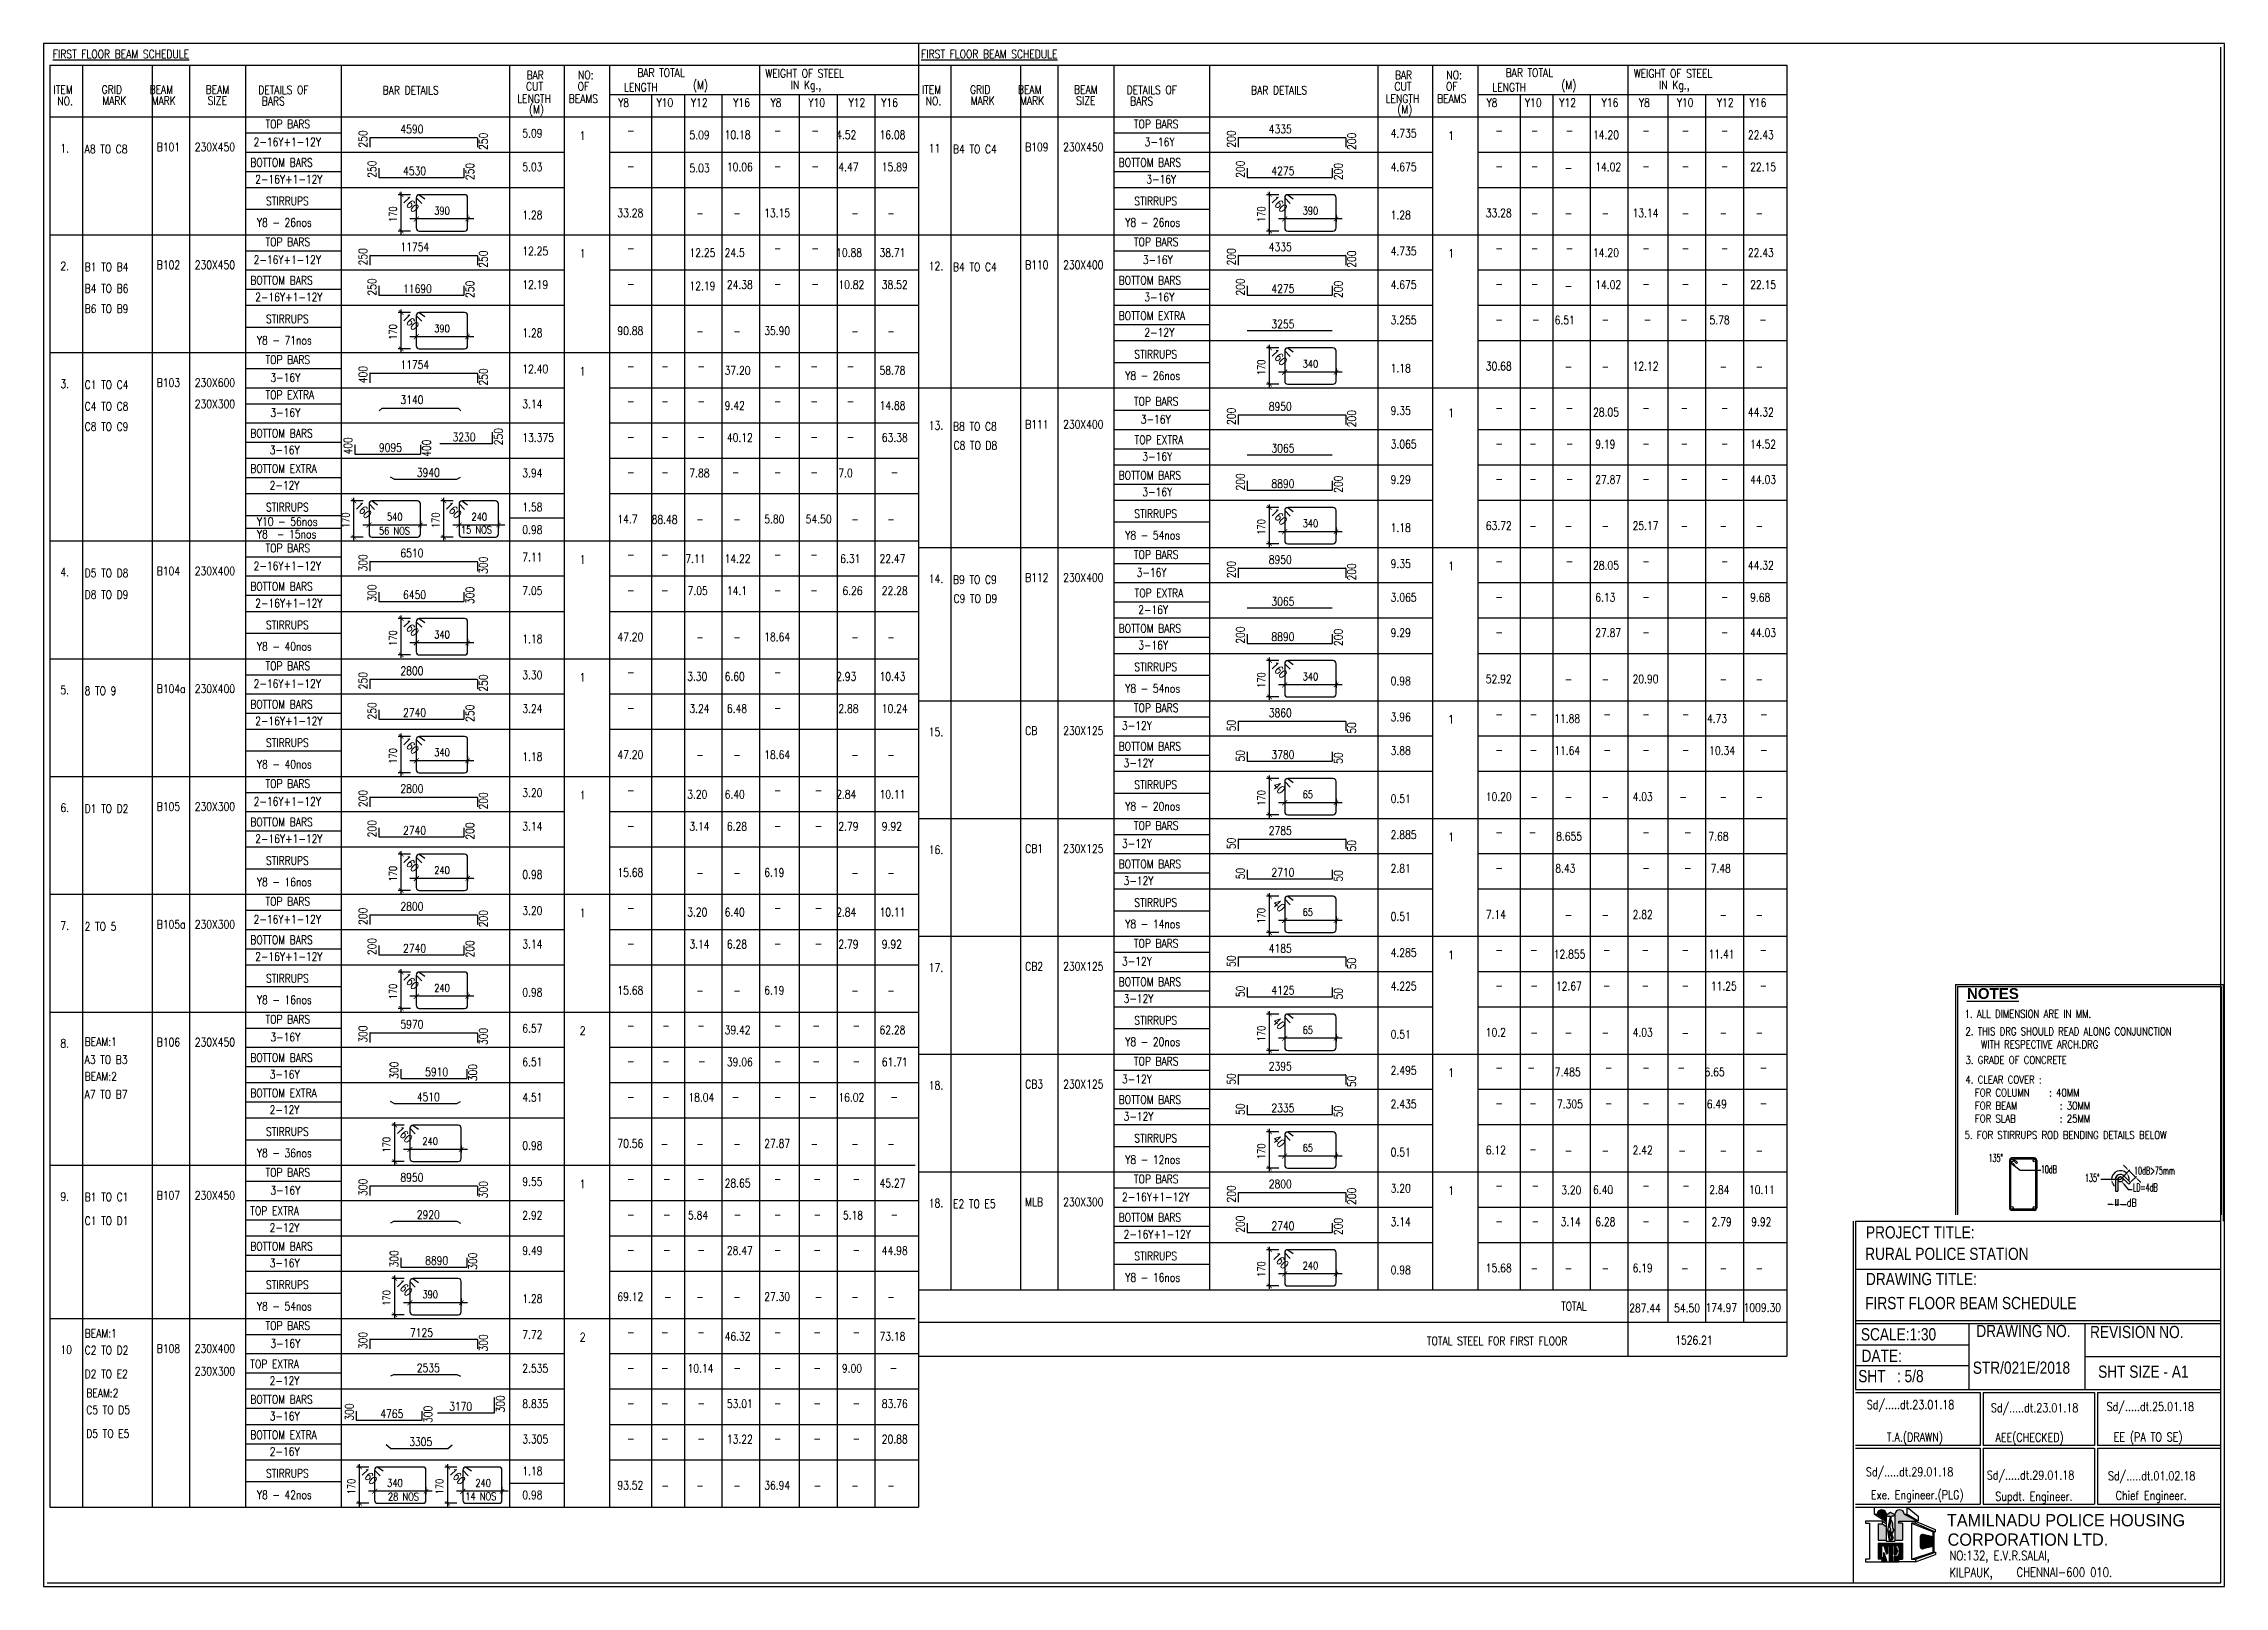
# Model space of a CAD drawing. Header units: millimetres. Extents: x 12977220 to 13113408, y -169657 to -55898.
# Drawn here: x 13051746 to 13068081, y -90266 to -78716 of the extents above; entities that cross this region are included whole.
import ezdxf

# ---------------------------------------------------------------- set-up
doc = ezdxf.new("R2010")
doc.units = ezdxf.units.MM
doc.header["$LTSCALE"] = 3
doc.linetypes.add('HIDDENX2', pattern=[0.75, 0.5, -0.25])
for name, color, linetype in [('COLUMN', 6, 'Continuous'), ('DIM', 9, 'Continuous'), ('DIM1', 9, 'Continuous'), ('FORMWORK-SLAB', 33, 'HIDDENX2'), ('MAIN-ROD', 31, 'Continuous'), ('MAINROD', 31, 'Continuous'), ('text', 33, 'Continuous'), ('TITLE', 13, 'Continuous')]:
    doc.layers.add(name, color=color, linetype=linetype)
doc.styles.add('NOTES', font='romans.shx', dxfattribs={"width": 0.8})
doc.styles.add('ROD NAME', font='romans.shx', dxfattribs={"width": 0.75})
doc.styles.add('ROMANS', font='romans.shx', dxfattribs={"width": 0.8})
doc.styles.get("Standard").update_dxf_attribs({"font": 'ARIALBD.TTF', "height": 4.5})
doc.styles.add('style10', font='MICROSS.TTF', dxfattribs={"width": 0.8, "height": 150})
doc.styles.add('style6', font='romans.shx', dxfattribs={"width": 0.8})

msp = doc.modelspace()

# ---------------------------------------------------------------- texts
at = {"layer": 'COLUMN'}
msp.add_text('%%UNOTES', height=80.8, dxfattribs=at).set_placement((13066153, -85867.5))
at = {"layer": 'DIM', "color": 6, "linetype": 'ByBlock', "style": 'ROMANS', "width": 0.8}
for s, height, rotation, p in [('170', 56.57, 90, (13054391.1, -80050.6)), ('170', 56.57, 90, (13060895.6, -80050.6)), ('170', 56.57, 90, (13054391.1, -80932.6)), ('170', 56.57, 90, (13060895.6, -81197.5)), ('170', 56.57, 90, (13054037.1, -82342.2)), ('170', 56.57, 90, (13054711, -82342.2)), ('170', 56.57, 90, (13060895.6, -82391.8)), ('170', 56.57, 90, (13054391.1, -83224.2)), ('170', 56.57, 90, (13060895.6, -83538.7)), ('170', 56.57, 90, (13054391.1, -84106.2)), ('170', 56.57, 90, (13060895.6, -84420.7)), ('170', 56.57, 90, (13054391.1, -84988.2)), ('170', 56.57, 90, (13060895.6, -85302.7)), ('170', 56.57, 90, (13054391.1, -85870.2)), ('170', 56.57, 90, (13060895.6, -86184.7)), ('170', 56.57, 90, (13054343.3, -87017.2)), ('170', 56.57, 90, (13060895.6, -87066.7)), ('170', 56.57, 90, (13060895.6, -87948.7)), ('160', 62.85, 313.70203, (13060944.2, -87801.5)), ('170', 56.57, 90, (13054343.3, -88164.1)), ('170', 56.57, 90, (13054079.1, -89576)), ('170', 56.57, 90, (13054739.9, -89576))]:
    msp.add_text(s, height=height, rotation=rotation, dxfattribs=at).set_placement(p)
for s, p in [('390', (13054672.5, -79994.4)), ('390', (13061177.1, -79994.4)), ('390', (13054672.5, -80876.4)), ('340', (13061177.1, -81141.3)), ('540', (13054318.5, -82286)), ('15 NOS', (13054872.1, -82383.7)), ('240', (13054951.7, -82286)), ('340', (13061177.1, -82335.6)), ('56 NOS', (13054258.5, -82391.5)), ('340', (13054672.5, -83168)), ('340', (13061177.1, -83482.5)), ('340', (13054672.5, -84050)), ('65', (13061177.1, -84364.5)), ('240', (13054672.5, -84932)), ('65', (13061177.1, -85246.5)), ('240', (13054672.5, -85814)), ('65', (13061177.1, -86128.5)), ('240', (13054584, -86961)), ('65', (13061177.1, -87010.5)), ('240', (13061177.1, -87892.5)), ('390', (13054584, -88107.9)), ('340', (13054319.8, -89519.8)), ('240', (13054980.6, -89519.8)), ('28 NOS', (13054325.6, -89622.5)), ('14 NOS', (13054905.1, -89620))]:
    msp.add_text(s, height=56.57, dxfattribs=at).set_placement(p)
at = {"layer": 'DIM', "color": 6, "char_height": 62.85, "attachment_point": 5, "rotation": 313.70203, "style": 'ROMANS'}
for s, insert in [('\\A1;160', (13054495.5, -79916.3)), ('\\A1;160', (13061000, -79916.3)), ('\\A1;160', (13054495.5, -80798.3)), ('\\A1;160', (13061000, -81063.3)), ('\\A1;160', (13054141.5, -82208)), ('\\A1;160', (13054815.4, -82208)), ('\\A1;160', (13061000, -82257.5)), ('\\A1;160', (13054495.5, -83090)), ('\\A1;160', (13061000, -83404.4)), ('\\A1;160', (13054495.5, -83972)), ('\\A1;40', (13061000, -84286.4)), ('\\A1;160', (13054495.5, -84854)), ('\\A1;40', (13061000, -85168.4)), ('\\A1;160', (13054495.5, -85736)), ('\\A1;40', (13061000, -86050.4)), ('\\A1;160', (13054447.6, -86882.9)), ('\\A1;40', (13061000, -86932.4)), ('\\A1;160', (13054447.7, -88029.8)), ('\\A1;160', (13054183.5, -89441.7)), ('\\A1;160', (13054844.3, -89441.7))]:
    msp.add_mtext(s, dxfattribs=dict(at, insert=insert))
at = {"layer": 'text', "color": 6}
for s, height, style, width, p in [('%%UFIRST FLOOR BEAM SCHEDULE', 62.854, 'ROMANS', 0.8, (13051815.1, -78824.6)), ('%%UFIRST FLOOR BEAM SCHEDULE', 62.854, 'ROMANS', 0.8, (13058319.6, -78824.6)), ('ITEM', 62.85, 'ROMANS', 0.8, (13051820.5, -79090.6)), ('GRID', 62.85, 'ROMANS', 0.8, (13052181.3, -79090.6)), ('BEAM', 62.85, 'ROMANS', 0.8, (13052539.7, -79090.6)), ('BEAM', 62.85, 'ROMANS', 0.8, (13052959.6, -79090.6)), ('DETAILS OF', 62.85, 'ROMANS', 0.8, (13053354.1, -79093.5)), ('BAR DETAILS', 62.854, 'ROMANS', 0.8, (13054286.2, -79095.6)), ('CUT', 62.85, 'ROMANS', 0.8, (13055360.3, -79067.2)), ('BAR', 62.85, 'ROMANS', 0.8, (13055363.6, -78981.4)), ('OF', 62.85, 'ROMANS', 0.8, (13055746.5, -79067.2)), ('NO:', 62.85, 'ROMANS', 0.8, (13055749.9, -78981.4)), (' LENGTH', 62.85, 'ROMANS', 0.8, (13056059.2, -79073.9)), ('BAR TOTAL', 62.85, 'ROMANS', 0.8, (13056193.2, -78964.7)), ('(M)', 62.85, 'ROMANS', 0.8, (13056610.6, -79057.5)), ('WEIGHT OF STEEL', 62.854, 'ROMANS', 0.8, (13057152.9, -78970)), (' IN Kg.,', 62.85, 'ROMANS', 0.8, (13057308.1, -79056.1)), ('ITEM', 62.85, 'ROMANS', 0.8, (13058325, -79090.6)), ('GRID', 62.85, 'ROMANS', 0.8, (13058685.8, -79090.6)), ('BEAM', 62.85, 'ROMANS', 0.8, (13059044.3, -79090.6)), ('BEAM', 62.85, 'ROMANS', 0.8, (13059464.1, -79090.6)), ('DETAILS OF', 62.85, 'ROMANS', 0.8, (13059858.6, -79093.5)), ('BAR DETAILS', 62.854, 'ROMANS', 0.8, (13060790.7, -79095.6)), ('CUT', 62.85, 'ROMANS', 0.8, (13061864.8, -79067.2)), ('BAR', 62.85, 'ROMANS', 0.8, (13061868.1, -78981.4)), ('OF', 62.85, 'ROMANS', 0.8, (13062251.1, -79067.2)), ('NO:', 62.85, 'ROMANS', 0.8, (13062254.4, -78981.4)), (' LENGTH', 62.85, 'ROMANS', 0.8, (13062563.8, -79073.9)), ('BAR TOTAL', 62.85, 'ROMANS', 0.8, (13062697.7, -78964.7)), ('(M)', 62.85, 'ROMANS', 0.8, (13063115.1, -79057.5)), ('WEIGHT OF STEEL', 62.854, 'ROMANS', 0.8, (13063657.5, -78970)), (' IN Kg.,', 62.85, 'ROMANS', 0.8, (13063812.6, -79056.1)), ('NO.', 62.85, 'ROMANS', 0.8, (13051849.6, -79176.8)), ('MARK', 62.85, 'ROMANS', 0.8, (13052185.9, -79173.8)), ('MARK', 62.85, 'ROMANS', 0.8, (13052555.9, -79173.8)), ('SIZE', 62.85, 'ROMANS', 0.8, (13052975.7, -79173.8)), ('BARS', 62.85, 'ROMANS', 0.8, (13053380.6, -79177.6)), ('LENGTH', 62.85, 'ROMANS', 0.8, (13055293.7, -79159)), ('(M)', 62.85, 'ROMANS', 0.8, (13055381.7, -79238.6)), ('BEAMS', 62.85, 'ROMANS', 0.8, (13055679.9, -79159)), ('Y8', 62.85, 'ROMANS', 0.8, (13056049.7, -79188.8)), ('Y10', 62.85, 'ROMANS', 0.8, (13056337.5, -79188.8)), ('Y12', 62.85, 'ROMANS', 0.8, (13056595.5, -79188.8)), ('Y16', 62.85, 'ROMANS', 0.8, (13056912.4, -79188.8)), ('Y8', 62.85, 'ROMANS', 0.8, (13057191.4, -79188.8)), ('Y10', 62.85, 'ROMANS', 0.8, (13057475.1, -79188.8)), ('Y12', 62.85, 'ROMANS', 0.8, (13057775.8, -79188.8)), ('Y16', 62.85, 'ROMANS', 0.8, (13058020.9, -79188.8)), ('NO.', 62.85, 'ROMANS', 0.8, (13058354.1, -79176.8)), ('MARK', 62.85, 'ROMANS', 0.8, (13058690.4, -79173.8)), ('MARK', 62.85, 'ROMANS', 0.8, (13059060.4, -79173.8)), ('SIZE', 62.85, 'ROMANS', 0.8, (13059480.3, -79173.8)), ('BARS', 62.85, 'ROMANS', 0.8, (13059885.1, -79177.5)), ('LENGTH', 62.85, 'ROMANS', 0.8, (13061798.2, -79159)), ('(M)', 62.85, 'ROMANS', 0.8, (13061886.3, -79238.6)), ('BEAMS', 62.85, 'ROMANS', 0.8, (13062184.5, -79159)), ('Y8', 62.85, 'ROMANS', 0.8, (13062554.3, -79188.8)), ('Y10', 62.85, 'ROMANS', 0.8, (13062842.1, -79188.8)), ('Y12', 62.85, 'ROMANS', 0.8, (13063100.1, -79188.8)), ('Y16', 62.85, 'ROMANS', 0.8, (13063417, -79188.8)), ('Y8', 62.85, 'ROMANS', 0.8, (13063695.9, -79188.8)), ('Y10', 62.85, 'ROMANS', 0.8, (13063979.6, -79188.8)), ('Y12', 62.85, 'ROMANS', 0.8, (13064280.3, -79188.8)), ('Y16', 62.85, 'ROMANS', 0.8, (13064525.4, -79188.8)), ('TOP BARS', 62.85, 'ROMANS', 0.8, (13053408.9, -79349.5)), ('5.09', 62.85, 'ROMANS', 0.8, (13055332.1, -79418)), ('1', 62.9, 'ROMANS', 0.8, (13055762.6, -79435.6)), ('-', 62.9, 'ROMANS', 0.8, (13056116.7, -79397.8)), ('5.09', 62.85, 'ROMANS', 0.8, (13056584.4, -79430.9)), ('10.18', 62.85, 'ROMANS', 0.8, (13056847.8, -79429.7)), ('-', 62.9, 'ROMANS', 0.8, (13057216.6, -79397.8)), ('-', 62.9, 'ROMANS', 0.8, (13057498, -79397.8)), ('4.52', 62.85, 'ROMANS', 0.8, (13057683, -79429.7)), ('16.08', 62.85, 'ROMANS', 0.8, (13058007.9, -79429.7)), ('TOP BARS', 62.85, 'ROMANS', 0.8, (13059913.4, -79349.5)), ('4.735', 62.85, 'ROMANS', 0.8, (13061836.6, -79418)), ('1', 62.9, 'ROMANS', 0.8, (13062267.2, -79435.6)), ('-', 62.9, 'ROMANS', 0.8, (13062621.2, -79397.8)), ('-', 62.9, 'ROMANS', 0.8, (13062886.6, -79397.8)), ('-', 62.9, 'ROMANS', 0.8, (13063147.4, -79397.8)), ('14.20', 62.85, 'ROMANS', 0.8, (13063352.4, -79429.7)), ('-', 62.9, 'ROMANS', 0.8, (13063721.1, -79397.8)), ('-', 62.9, 'ROMANS', 0.8, (13064016.9, -79397.8)), ('-', 62.9, 'ROMANS', 0.8, (13064310, -79397.8)), ('22.43', 62.85, 'ROMANS', 0.8, (13064512.4, -79429.7)), ('1.', 62.85, 'ROMANS', 0.8, (13051872.4, -79529.9)), ('A8 TO C8', 62.85, 'ROMANS', 0.8, (13052054, -79536.7)), ('B101', 62.85, 'ROMANS', 0.8, (13052594.3, -79521.1)), ('230X450', 62.85, 'ROMANS', 0.8, (13052878.7, -79521.1)), ('2-16Y+1-12Y', 62.854, 'ROMANS', 0.8, (13053319.6, -79483.1)), ('11', 62.85, 'ROMANS', 0.8, (13058376.9, -79529.9)), ('B4 TO C4', 62.85, 'ROMANS', 0.8, (13058558.6, -79536.7)), ('B109', 62.85, 'ROMANS', 0.8, (13059098.8, -79521.1)), ('230X450', 62.85, 'ROMANS', 0.8, (13059383.3, -79521.1)), ('3-16Y', 62.85, 'ROMANS', 0.8, (13059994, -79483.1)), ('BOTTOM BARS', 62.854, 'ROMANS', 0.8, (13053294.7, -79636.9)), ('2-16Y+1-12Y', 62.854, 'ROMANS', 0.8, (13053331.4, -79762.4)), ('5.03', 62.85, 'ROMANS', 0.8, (13055332.1, -79669.6)), ('-', 62.9, 'ROMANS', 0.8, (13056116.7, -79665)), ('5.03', 62.85, 'ROMANS', 0.8, (13056584.4, -79678.6)), ('10.06', 62.85, 'ROMANS', 0.8, (13056864.5, -79669.6)), ('-', 62.9, 'ROMANS', 0.8, (13057216.6, -79665)), ('-', 62.9, 'ROMANS', 0.8, (13057498, -79665)), ('4.47', 62.85, 'ROMANS', 0.8, (13057699.7, -79669.6)), ('15.89', 62.85, 'ROMANS', 0.8, (13058024.6, -79669.6)), ('BOTTOM BARS', 62.854, 'ROMANS', 0.8, (13059799.2, -79636.9)), ('3-16Y', 62.85, 'ROMANS', 0.8, (13060005.9, -79762.4)), ('4.675', 62.85, 'ROMANS', 0.8, (13061836.6, -79669.6)), ('-', 62.9, 'ROMANS', 0.8, (13062621.2, -79665)), ('-', 62.9, 'ROMANS', 0.8, (13062886.6, -79665)), ('-', 62.9, 'ROMANS', 0.8, (13063140, -79677.9)), ('14.02', 62.85, 'ROMANS', 0.8, (13063369.1, -79669.6)), ('-', 62.9, 'ROMANS', 0.8, (13063721.1, -79665)), ('-', 62.9, 'ROMANS', 0.8, (13064016.9, -79665)), ('-', 62.9, 'ROMANS', 0.8, (13064310, -79665)), ('22.15', 62.85, 'ROMANS', 0.8, (13064529.1, -79669.6)), ('STIRRUPS', 62.85, 'ROMANS', 0.8, (13053411.8, -79925.6)), ('STIRRUPS', 62.85, 'ROMANS', 0.8, (13059916.4, -79925.6)), ('Y8 - 26nos', 62.85, 'ROMANS', 0.8, (13053343.7, -80086.3)), ('1.28', 62.85, 'ROMANS', 0.8, (13055332.1, -80030)), ('33.28', 62.85, 'ROMANS', 0.8, (13056044.3, -80014.9)), ('-', 62.9, 'ROMANS', 0.8, (13056635.4, -80017)), ('-', 62.9, 'ROMANS', 0.8, (13056912.3, -80017)), ('13.15', 62.85, 'ROMANS', 0.8, (13057144.2, -80014.9)), ('-', 62.9, 'ROMANS', 0.8, (13057795.5, -80017)), ('-', 62.9, 'ROMANS', 0.8, (13058065.8, -80017)), ('Y8 - 26nos', 62.85, 'ROMANS', 0.8, (13059848.2, -80086.3)), ('1.28', 62.85, 'ROMANS', 0.8, (13061836.6, -80030)), ('33.28', 62.85, 'ROMANS', 0.8, (13062548.9, -80014.9)), ('-', 62.9, 'ROMANS', 0.8, (13062887, -80017)), ('-', 62.9, 'ROMANS', 0.8, (13063140, -80017)), ('-', 62.9, 'ROMANS', 0.8, (13063416.8, -80017)), ('13.14', 62.85, 'ROMANS', 0.8, (13063648.8, -80014.9)), ('-', 62.9, 'ROMANS', 0.8, (13064017.3, -80017)), ('-', 62.9, 'ROMANS', 0.8, (13064300, -80017)), ('-', 62.9, 'ROMANS', 0.8, (13064570.4, -80017)), ('TOP BARS', 62.85, 'ROMANS', 0.8, (13053408.9, -80231.5)), ('TOP BARS', 62.85, 'ROMANS', 0.8, (13059913.4, -80231.5)), ('2.', 62.85, 'ROMANS', 0.8, (13051872.4, -80411.9)), ('B1 TO B4', 62.85, 'ROMANS', 0.8, (13052054, -80418.7)), ('B102', 62.85, 'ROMANS', 0.8, (13052594.3, -80403.1)), ('230X450', 62.85, 'ROMANS', 0.8, (13052878.7, -80403.1)), ('2-16Y+1-12Y', 62.854, 'ROMANS', 0.8, (13053319.6, -80365.1)), ('12.25', 62.85, 'ROMANS', 0.8, (13055332.1, -80300)), ('1', 62.9, 'ROMANS', 0.8, (13055762.6, -80317.6)), ('-', 62.9, 'ROMANS', 0.8, (13056116.7, -80279.8)), ('12.25', 62.85, 'ROMANS', 0.8, (13056584.4, -80312.9)), ('24.5', 62.85, 'ROMANS', 0.8, (13056847.8, -80311.7)), ('-', 62.9, 'ROMANS', 0.8, (13057216.6, -80279.8)), ('-', 62.9, 'ROMANS', 0.8, (13057498, -80279.8)), ('10.88', 62.85, 'ROMANS', 0.8, (13057683, -80311.7)), ('38.71', 62.85, 'ROMANS', 0.8, (13058007.9, -80311.7)), ('12.', 62.85, 'ROMANS', 0.8, (13058376.9, -80411.9)), ('B4 TO C4', 62.85, 'ROMANS', 0.8, (13058558.6, -80418.7)), ('B110', 62.85, 'ROMANS', 0.8, (13059098.8, -80403.1)), ('230X400', 62.85, 'ROMANS', 0.8, (13059383.3, -80403.1)), ('3-16Y', 62.85, 'ROMANS', 0.8, (13059979.9, -80365.1)), ('4.735', 62.85, 'ROMANS', 0.8, (13061836.6, -80300)), ('1', 62.9, 'ROMANS', 0.8, (13062267.2, -80317.6)), ('-', 62.9, 'ROMANS', 0.8, (13062621.2, -80279.8)), ('-', 62.9, 'ROMANS', 0.8, (13062886.6, -80279.8)), ('-', 62.9, 'ROMANS', 0.8, (13063147.4, -80279.8)), ('14.20', 62.85, 'ROMANS', 0.8, (13063352.4, -80311.7)), ('-', 62.9, 'ROMANS', 0.8, (13063721.1, -80279.8)), ('-', 62.9, 'ROMANS', 0.8, (13064016.9, -80279.8)), ('-', 62.9, 'ROMANS', 0.8, (13064310, -80279.8)), ('22.43', 62.85, 'ROMANS', 0.8, (13064512.4, -80311.7)), ('B4 TO B6', 62.85, 'ROMANS', 0.8, (13052054, -80580.3)), ('BOTTOM BARS', 62.854, 'ROMANS', 0.8, (13053294.7, -80518.9)), ('12.19', 62.85, 'ROMANS', 0.8, (13055332.1, -80551.6)), ('-', 62.9, 'ROMANS', 0.8, (13056116.7, -80547)), ('12.19', 62.85, 'ROMANS', 0.8, (13056584.4, -80560.6)), ('24.38', 62.85, 'ROMANS', 0.8, (13056864.5, -80551.6)), ('-', 62.9, 'ROMANS', 0.8, (13057216.6, -80547)), ('-', 62.9, 'ROMANS', 0.8, (13057498, -80547)), ('10.82', 62.85, 'ROMANS', 0.8, (13057699.7, -80551.6)), ('38.52', 62.85, 'ROMANS', 0.8, (13058024.6, -80551.6)), ('BOTTOM BARS', 62.854, 'ROMANS', 0.8, (13059799.2, -80518.9)), ('4.675', 62.85, 'ROMANS', 0.8, (13061836.6, -80551.6)), ('-', 62.9, 'ROMANS', 0.8, (13062621.2, -80547)), ('-', 62.9, 'ROMANS', 0.8, (13062886.6, -80547)), ('14.02', 62.85, 'ROMANS', 0.8, (13063369.1, -80551.6)), ('-', 62.9, 'ROMANS', 0.8, (13063721.1, -80547)), ('-', 62.9, 'ROMANS', 0.8, (13064016.9, -80547)), ('-', 62.9, 'ROMANS', 0.8, (13064310, -80547)), ('22.15', 62.85, 'ROMANS', 0.8, (13064529.1, -80551.6)), ('B6 TO B9', 62.85, 'ROMANS', 0.8, (13052054, -80731.9)), ('2-16Y+1-12Y', 62.854, 'ROMANS', 0.8, (13053331.4, -80644.4)), ('3-16Y', 62.85, 'ROMANS', 0.8, (13059991.8, -80644.4)), ('-', 62.9, 'ROMANS', 0.8, (13063140, -80559.9)), ('STIRRUPS', 62.85, 'ROMANS', 0.8, (13053411.8, -80807.6)), ('1.28', 62.85, 'ROMANS', 0.8, (13055332.1, -80912)), ('90.88', 62.85, 'ROMANS', 0.8, (13056044.3, -80896.9)), ('35.90', 62.85, 'ROMANS', 0.8, (13057144.2, -80896.9)), ('BOTTOM EXTRA', 62.854, 'ROMANS', 0.8, (13059799.2, -80783.8)), ('2-12Y', 62.85, 'ROMANS', 0.8, (13059991.8, -80909.3)), ('3.255', 62.85, 'ROMANS', 0.8, (13061836.6, -80816.5)), ('-', 62.9, 'ROMANS', 0.8, (13062621.2, -80811.9)), ('-', 62.9, 'ROMANS', 0.8, (13062896.3, -80811.9)), ('6.51', 62.85, 'ROMANS', 0.8, (13063064.6, -80816.5)), ('-', 62.9, 'ROMANS', 0.8, (13063416.6, -80811.9)), ('-', 62.9, 'ROMANS', 0.8, (13063732.3, -80811.9)), ('-', 62.9, 'ROMANS', 0.8, (13064005.6, -80811.9)), ('5.78', 62.85, 'ROMANS', 0.8, (13064224.7, -80816.5)), ('-', 62.9, 'ROMANS', 0.8, (13064597, -80811.9)), ('Y8 - 71nos', 62.85, 'ROMANS', 0.8, (13053343.7, -80968.3)), ('-', 62.9, 'ROMANS', 0.8, (13056635.4, -80899)), ('-', 62.9, 'ROMANS', 0.8, (13056912.3, -80899)), ('-', 62.9, 'ROMANS', 0.8, (13057795.5, -80899)), ('-', 62.9, 'ROMANS', 0.8, (13058065.8, -80899)), ('STIRRUPS', 62.85, 'ROMANS', 0.8, (13059916.4, -81072.6)), ('TOP BARS', 62.85, 'ROMANS', 0.8, (13053408.9, -81113.5)), ('3-16Y', 62.85, 'ROMANS', 0.8, (13053445.2, -81247.1)), ('12.40', 62.85, 'ROMANS', 0.8, (13055332.1, -81182)), ('1', 62.9, 'ROMANS', 0.8, (13055762.6, -81199.6)), ('-', 62.9, 'ROMANS', 0.8, (13056116.7, -81161.8)), ('-', 62.9, 'ROMANS', 0.8, (13056373, -81161.8)), ('-', 62.9, 'ROMANS', 0.8, (13056644.3, -81161.8)), ('37.20', 62.85, 'ROMANS', 0.8, (13056847.8, -81193.7)), ('-', 62.9, 'ROMANS', 0.8, (13057216.6, -81161.8)), ('-', 62.9, 'ROMANS', 0.8, (13057490.8, -81161.8)), ('-', 62.9, 'ROMANS', 0.8, (13057762.2, -81161.8)), ('58.78', 62.85, 'ROMANS', 0.8, (13058007.9, -81193.7)), ('Y8 - 26nos', 62.85, 'ROMANS', 0.8, (13059848.2, -81233.2)), ('1.18', 62.85, 'ROMANS', 0.8, (13061836.6, -81176.9)), ('30.68', 62.85, 'ROMANS', 0.8, (13062548.9, -81161.8)), ('-', 62.9, 'ROMANS', 0.8, (13063140, -81163.9)), ('-', 62.9, 'ROMANS', 0.8, (13063416.8, -81163.9)), ('12.12', 62.85, 'ROMANS', 0.8, (13063648.8, -81161.8)), ('-', 62.9, 'ROMANS', 0.8, (13064300, -81163.9)), ('-', 62.9, 'ROMANS', 0.8, (13064570.4, -81163.9)), ('3.', 62.85, 'ROMANS', 0.8, (13051872.4, -81293.9)), ('C1 TO C4', 62.85, 'ROMANS', 0.8, (13052054, -81300.7)), ('B103', 62.85, 'ROMANS', 0.8, (13052594.3, -81285.1)), ('230X600', 62.85, 'ROMANS', 0.8, (13052878.7, -81285.1)), ('TOP EXTRA', 62.85, 'ROMANS', 0.8, (13053408.9, -81376.2)), ('C4 TO C8', 62.85, 'ROMANS', 0.8, (13052054, -81462.3)), ('230X300', 62.85, 'ROMANS', 0.8, (13052878.7, -81444.2)), ('3-16Y', 62.85, 'ROMANS', 0.8, (13053445.2, -81509.8)), ('3.14', 62.85, 'ROMANS', 0.8, (13055332.1, -81444.7)), ('-', 62.9, 'ROMANS', 0.8, (13056116.7, -81424.5)), ('-', 62.9, 'ROMANS', 0.8, (13056373, -81424.5)), ('-', 62.9, 'ROMANS', 0.8, (13056644.3, -81424.5)), ('9.42', 62.85, 'ROMANS', 0.8, (13056847.8, -81456.4)), ('-', 62.9, 'ROMANS', 0.8, (13057216.6, -81424.5)), ('-', 62.9, 'ROMANS', 0.8, (13057490.8, -81424.5)), ('-', 62.9, 'ROMANS', 0.8, (13057762.2, -81424.5)), ('14.88', 62.85, 'ROMANS', 0.8, (13058007.9, -81456.4)), ('TOP BARS', 62.85, 'ROMANS', 0.8, (13059913.4, -81425.7)), ('3-16Y', 62.85, 'ROMANS', 0.8, (13059964.7, -81559.3)), ('9.35', 62.85, 'ROMANS', 0.8, (13061836.6, -81494.2)), ('1', 62.9, 'ROMANS', 0.8, (13062267.2, -81511.8)), ('-', 62.9, 'ROMANS', 0.8, (13062621.2, -81474.1)), ('-', 62.9, 'ROMANS', 0.8, (13062874.1, -81474.1)), ('-', 62.9, 'ROMANS', 0.8, (13063147.5, -81474.1)), ('28.05', 62.85, 'ROMANS', 0.8, (13063352.4, -81505.9)), ('-', 62.9, 'ROMANS', 0.8, (13063721.1, -81474.1)), ('-', 62.9, 'ROMANS', 0.8, (13064008.1, -81474.1)), ('-', 62.9, 'ROMANS', 0.8, (13064310.1, -81474.1)), ('44.32', 62.85, 'ROMANS', 0.8, (13064512.4, -81505.9)), ('C8 TO C9', 62.85, 'ROMANS', 0.8, (13052054, -81613.9)), ('BOTTOM BARS', 62.854, 'ROMANS', 0.8, (13053294.7, -81663.6)), ('13.375', 62.85, 'ROMANS', 0.8, (13055332.1, -81696.3)), ('-', 62.9, 'ROMANS', 0.8, (13056116.7, -81691.7)), ('-', 62.9, 'ROMANS', 0.8, (13056373, -81691.7)), ('-', 62.9, 'ROMANS', 0.8, (13056644.3, -81691.7)), ('40.12', 62.85, 'ROMANS', 0.8, (13056864.5, -81696.3)), ('-', 62.9, 'ROMANS', 0.8, (13057216.6, -81691.7)), ('-', 62.9, 'ROMANS', 0.8, (13057490.8, -81691.7)), ('-', 62.9, 'ROMANS', 0.8, (13057762.2, -81691.7)), ('63.38', 62.85, 'ROMANS', 0.8, (13058024.6, -81696.3)), ('13.', 62.85, 'ROMANS', 0.8, (13058376.9, -81606.1)), ('B8 TO C8', 62.85, 'ROMANS', 0.8, (13058558.6, -81612.9)), ('B111', 62.85, 'ROMANS', 0.8, (13059098.8, -81597.3)), ('230X400', 62.85, 'ROMANS', 0.8, (13059383.3, -81597.3)), ('TOP EXTRA', 62.85, 'ROMANS', 0.8, (13059918.8, -81713.1)), ('3-16Y', 62.85, 'ROMANS', 0.8, (13053440.2, -81789.1)), ('C8 TO D8', 62.85, 'ROMANS', 0.8, (13058562.2, -81755.1)), ('3-16Y', 62.85, 'ROMANS', 0.8, (13059976.6, -81838.6)), ('3.065', 62.85, 'ROMANS', 0.8, (13061836.6, -81745.8)), ('-', 62.9, 'ROMANS', 0.8, (13062621.2, -81741.2)), ('-', 62.9, 'ROMANS', 0.8, (13062874.1, -81741.2)), ('-', 62.9, 'ROMANS', 0.8, (13063149.3, -81741.2)), ('9.19', 62.85, 'ROMANS', 0.8, (13063369.1, -81745.8)), ('-', 62.9, 'ROMANS', 0.8, (13063721.1, -81741.2)), ('-', 62.9, 'ROMANS', 0.8, (13064008.1, -81741.2)), ('-', 62.9, 'ROMANS', 0.8, (13064310.1, -81741.2)), ('14.52', 62.85, 'ROMANS', 0.8, (13064529.1, -81745.8)), ('BOTTOM EXTRA', 62.854, 'ROMANS', 0.8, (13053294.7, -81928.5)), ('2-12Y', 62.85, 'ROMANS', 0.8, (13053439.2, -82054)), ('3.94', 62.85, 'ROMANS', 0.8, (13055332.1, -81961.3)), ('-', 62.9, 'ROMANS', 0.8, (13056116.7, -81956.6)), ('-', 62.9, 'ROMANS', 0.8, (13056373, -81956.6)), ('7.88', 62.85, 'ROMANS', 0.8, (13056583.7, -81961.3)), ('-', 62.9, 'ROMANS', 0.8, (13056902.1, -81956.6)), ('-', 62.9, 'ROMANS', 0.8, (13057216.6, -81956.6)), ('-', 62.9, 'ROMANS', 0.8, (13057490.8, -81956.6)), ('7.0', 62.85, 'ROMANS', 0.8, (13057699.7, -81961.3)), ('-', 62.9, 'ROMANS', 0.8, (13058091.3, -81956.6)), ('BOTTOM BARS', 62.854, 'ROMANS', 0.8, (13059799.3, -81978.1)), ('9.29', 62.85, 'ROMANS', 0.8, (13061836.6, -82010.8)), ('-', 62.9, 'ROMANS', 0.8, (13062621.2, -82006.2)), ('-', 62.9, 'ROMANS', 0.8, (13062874.1, -82006.2)), ('-', 62.9, 'ROMANS', 0.8, (13063149.3, -82006.2)), ('27.87', 62.85, 'ROMANS', 0.8, (13063369.1, -82010.8)), ('-', 62.9, 'ROMANS', 0.8, (13063721.1, -82006.2)), ('-', 62.9, 'ROMANS', 0.8, (13064008.1, -82006.2)), ('-', 62.9, 'ROMANS', 0.8, (13064310.1, -82006.2)), ('44.03', 62.85, 'ROMANS', 0.8, (13064529.1, -82010.8)), ('STIRRUPS', 62.85, 'ROMANS', 0.8, (13053411.8, -82217.3)), ('1.58', 62.85, 'ROMANS', 0.8, (13055332.1, -82216.7)), ('3-16Y', 62.85, 'ROMANS', 0.8, (13059976.6, -82103.5)), ('Y10 - 56nos', 62.854, 'ROMANS', 0.8, (13053343.7, -82325)), ('0.98', 62.85, 'ROMANS', 0.8, (13055332.1, -82386.3)), ('14.7', 62.85, 'ROMANS', 0.8, (13056044.3, -82306.5)), ('88.48', 62.85, 'ROMANS', 0.8, (13056300.9, -82309.6)), ('-', 62.9, 'ROMANS', 0.8, (13056635.4, -82308.7)), ('-', 62.9, 'ROMANS', 0.8, (13056912.3, -82308.7)), ('5.80', 62.85, 'ROMANS', 0.8, (13057144.2, -82306.5)), ('54.50', 62.85, 'ROMANS', 0.8, (13057455, -82306.5)), ('-', 62.9, 'ROMANS', 0.8, (13057795.5, -82308.7)), ('-', 62.9, 'ROMANS', 0.8, (13058065.8, -82308.7)), ('STIRRUPS', 62.85, 'ROMANS', 0.8, (13059916.4, -82266.8)), ('1.18', 62.85, 'ROMANS', 0.8, (13061836.6, -82371.2)), ('63.72', 62.85, 'ROMANS', 0.8, (13062548.9, -82356.1)), ('25.17', 62.85, 'ROMANS', 0.8, (13063648.8, -82356.1)), ('Y8  - 15nos', 62.854, 'ROMANS', 0.8, (13053343.7, -82419.7)), ('TOP BARS', 62.85, 'ROMANS', 0.8, (13053408.9, -82523.1)), ('Y8 - 54nos', 62.85, 'ROMANS', 0.8, (13059848.2, -82427.4)), ('-', 62.9, 'ROMANS', 0.8, (13062874.5, -82358.2)), ('-', 62.9, 'ROMANS', 0.8, (13063140, -82358.2)), ('-', 62.9, 'ROMANS', 0.8, (13063416.8, -82358.2)), ('-', 62.9, 'ROMANS', 0.8, (13064008.4, -82358.2)), ('-', 62.9, 'ROMANS', 0.8, (13064300, -82358.2)), ('-', 62.9, 'ROMANS', 0.8, (13064570.4, -82358.2)), ('4.', 62.85, 'ROMANS', 0.8, (13051872.4, -82703.6)), ('D5 TO D8', 62.85, 'ROMANS', 0.8, (13052054, -82710.3)), ('B104', 62.85, 'ROMANS', 0.8, (13052594.3, -82694.8)), ('230X400', 62.85, 'ROMANS', 0.8, (13052878.7, -82694.8)), ('2-16Y+1-12Y', 62.854, 'ROMANS', 0.8, (13053319.6, -82656.8)), ('7.11', 62.85, 'ROMANS', 0.8, (13055332.1, -82591.7)), ('1', 62.9, 'ROMANS', 0.8, (13055762.6, -82609.2)), ('-', 62.9, 'ROMANS', 0.8, (13056116.7, -82571.5)), ('-', 62.9, 'ROMANS', 0.8, (13056371.4, -82571.5)), ('7.11', 62.85, 'ROMANS', 0.8, (13056553.4, -82603.3)), ('14.22', 62.85, 'ROMANS', 0.8, (13056847.8, -82603.3)), ('-', 62.9, 'ROMANS', 0.8, (13057216.6, -82571.5)), ('-', 62.9, 'ROMANS', 0.8, (13057489.3, -82571.5)), ('6.31', 62.85, 'ROMANS', 0.8, (13057713.4, -82603.3)), ('22.47', 62.85, 'ROMANS', 0.8, (13058007.9, -82603.3)), ('TOP BARS', 62.85, 'ROMANS', 0.8, (13059913.4, -82572.6)), ('3-16Y', 62.85, 'ROMANS', 0.8, (13059933.8, -82706.3)), ('9.35', 62.85, 'ROMANS', 0.8, (13061836.6, -82641.2)), ('1', 62.9, 'ROMANS', 0.8, (13062267.2, -82658.8)), ('-', 62.9, 'ROMANS', 0.8, (13062621.2, -82621)), ('-', 62.9, 'ROMANS', 0.8, (13063147.5, -82621)), ('28.05', 62.85, 'ROMANS', 0.8, (13063352.4, -82652.9)), ('-', 62.9, 'ROMANS', 0.8, (13063721.1, -82621)), ('-', 62.9, 'ROMANS', 0.8, (13064310.1, -82621)), ('44.32', 62.85, 'ROMANS', 0.8, (13064512.4, -82652.9)), ('D8 TO D9', 62.85, 'ROMANS', 0.8, (13052054, -82871.9)), ('BOTTOM BARS', 62.854, 'ROMANS', 0.8, (13053294.7, -82810.5)), ('7.05', 62.85, 'ROMANS', 0.8, (13055332.1, -82843.3)), ('-', 62.9, 'ROMANS', 0.8, (13056116.7, -82838.6)), ('-', 62.9, 'ROMANS', 0.8, (13056371.4, -82838.6)), ('7.05', 62.85, 'ROMANS', 0.8, (13056570.1, -82843.3)), ('14.1', 62.85, 'ROMANS', 0.8, (13056864.5, -82843.3)), ('-', 62.9, 'ROMANS', 0.8, (13057216.6, -82838.6)), ('-', 62.9, 'ROMANS', 0.8, (13057489.3, -82838.6)), ('6.26', 62.85, 'ROMANS', 0.8, (13057730.1, -82843.3)), ('22.28', 62.85, 'ROMANS', 0.8, (13058024.6, -82843.3)), ('14.', 62.85, 'ROMANS', 0.8, (13058376.9, -82753.1)), ('B9 TO C9', 62.85, 'ROMANS', 0.8, (13058558.6, -82759.8)), ('B112', 62.85, 'ROMANS', 0.8, (13059098.8, -82744.3)), ('230X400', 62.85, 'ROMANS', 0.8, (13059383.3, -82744.3)), ('TOP EXTRA', 62.85, 'ROMANS', 0.8, (13059918.8, -82860.1)), ('2-16Y+1-12Y', 62.854, 'ROMANS', 0.8, (13053331.4, -82936)), ('C9 TO D9', 62.85, 'ROMANS', 0.8, (13058562.2, -82902)), ('2-16Y', 62.85, 'ROMANS', 0.8, (13059945.6, -82985.5)), ('3.065', 62.85, 'ROMANS', 0.8, (13061836.6, -82892.8)), ('-', 62.9, 'ROMANS', 0.8, (13062621.2, -82888.2)), ('6.13', 62.85, 'ROMANS', 0.8, (13063369.1, -82892.8)), ('-', 62.9, 'ROMANS', 0.8, (13063721.1, -82888.2)), ('-', 62.9, 'ROMANS', 0.8, (13064310.1, -82888.2)), ('9.68', 62.85, 'ROMANS', 0.8, (13064529.1, -82892.8)), ('STIRRUPS', 62.85, 'ROMANS', 0.8, (13053411.8, -83099.3)), ('1.18', 62.85, 'ROMANS', 0.8, (13055332.1, -83203.6)), ('47.20', 62.85, 'ROMANS', 0.8, (13056044.3, -83188.5)), ('18.64', 62.85, 'ROMANS', 0.8, (13057144.2, -83188.5)), ('BOTTOM BARS', 62.854, 'ROMANS', 0.8, (13059799.3, -83125)), ('9.29', 62.85, 'ROMANS', 0.8, (13061836.6, -83157.7)), ('-', 62.9, 'ROMANS', 0.8, (13062621.2, -83153.1)), ('27.87', 62.85, 'ROMANS', 0.8, (13063369.1, -83157.7)), ('-', 62.9, 'ROMANS', 0.8, (13063721.1, -83153.1)), ('-', 62.9, 'ROMANS', 0.8, (13064310.1, -83153.1)), ('44.03', 62.85, 'ROMANS', 0.8, (13064529.1, -83157.7)), ('Y8 - 40nos', 62.85, 'ROMANS', 0.8, (13053343.7, -83259.9)), ('-', 62.9, 'ROMANS', 0.8, (13056635.4, -83190.7)), ('-', 62.9, 'ROMANS', 0.8, (13056912.3, -83190.7)), ('-', 62.9, 'ROMANS', 0.8, (13057795.5, -83190.7)), ('-', 62.9, 'ROMANS', 0.8, (13058065.8, -83190.7)), ('3-16Y', 62.85, 'ROMANS', 0.8, (13059945.6, -83250.5)), ('TOP BARS', 62.85, 'ROMANS', 0.8, (13053408.9, -83405.1)), ('3.30', 62.85, 'ROMANS', 0.8, (13055332.1, -83473.7)), ('1', 62.9, 'ROMANS', 0.8, (13055762.6, -83491.2)), ('-', 62.9, 'ROMANS', 0.8, (13056116.7, -83453.5)), ('3.30', 62.85, 'ROMANS', 0.8, (13056567, -83485.3)), ('6.60', 62.85, 'ROMANS', 0.8, (13056847.8, -83485.3)), ('-', 62.9, 'ROMANS', 0.8, (13057216.6, -83453.5)), ('2.93', 62.85, 'ROMANS', 0.8, (13057683, -83485.3)), ('10.43', 62.85, 'ROMANS', 0.8, (13058007.9, -83485.3)), ('STIRRUPS', 62.85, 'ROMANS', 0.8, (13059916.4, -83413.8)), ('0.98', 62.85, 'ROMANS', 0.8, (13061836.6, -83518.1)), ('52.92', 62.85, 'ROMANS', 0.8, (13062548.9, -83503)), ('20.90', 62.85, 'ROMANS', 0.8, (13063648.8, -83503)), ('5.', 62.85, 'ROMANS', 0.8, (13051872.4, -83585.6)), ('8 TO 9', 62.85, 'ROMANS', 0.8, (13052054, -83592.3)), ('B104a', 62.85, 'ROMANS', 0.8, (13052594.3, -83576.8)), ('230X400', 62.85, 'ROMANS', 0.8, (13052878.7, -83576.8)), ('BOTTOM BARS', 62.854, 'ROMANS', 0.8, (13053294.7, -83692.5)), ('2-16Y+1-12Y', 62.854, 'ROMANS', 0.8, (13053319.6, -83538.8)), ('Y8 - 54nos', 62.85, 'ROMANS', 0.8, (13059848.2, -83574.4)), ('-', 62.9, 'ROMANS', 0.8, (13063140, -83505.1)), ('-', 62.9, 'ROMANS', 0.8, (13063416.8, -83505.1)), ('-', 62.9, 'ROMANS', 0.8, (13064300, -83505.1)), ('-', 62.9, 'ROMANS', 0.8, (13064570.4, -83505.1)), ('2-16Y+1-12Y', 62.854, 'ROMANS', 0.8, (13053331.4, -83818)), ('3.24', 62.85, 'ROMANS', 0.8, (13055332.1, -83725.3)), ('-', 62.9, 'ROMANS', 0.8, (13056116.7, -83720.6)), ('3.24', 62.85, 'ROMANS', 0.8, (13056583.7, -83725.3)), ('6.48', 62.85, 'ROMANS', 0.8, (13056864.5, -83725.3)), ('-', 62.9, 'ROMANS', 0.8, (13057216.6, -83720.6)), ('2.88', 62.85, 'ROMANS', 0.8, (13057699.7, -83725.3)), ('10.24', 62.85, 'ROMANS', 0.8, (13058024.6, -83725.3)), ('3-12Y', 62.85, 'ROMANS', 0.8, (13059824.1, -83853.2)), ('TOP BARS', 62.85, 'ROMANS', 0.8, (13059913.4, -83719.6)), ('3.96', 62.85, 'ROMANS', 0.8, (13061836.6, -83788.1)), ('1', 62.9, 'ROMANS', 0.8, (13062267.2, -83805.7)), ('-', 62.9, 'ROMANS', 0.8, (13062621.2, -83767.9)), ('-', 62.9, 'ROMANS', 0.8, (13062878, -83767.9)), ('11.88', 62.85, 'ROMANS', 0.8, (13063061.8, -83799.8)), ('-', 62.9, 'ROMANS', 0.8, (13063430.2, -83767.9)), ('-', 62.9, 'ROMANS', 0.8, (13063721.1, -83767.9)), ('-', 62.9, 'ROMANS', 0.8, (13064018.3, -83767.9)), ('4.73', 62.85, 'ROMANS', 0.8, (13064205.5, -83799.8)), ('-', 62.9, 'ROMANS', 0.8, (13064603.9, -83767.9)), ('STIRRUPS', 62.85, 'ROMANS', 0.8, (13053411.8, -83981.3)), ('15.', 62.85, 'ROMANS', 0.8, (13058376.9, -83900)), ('CB', 62.85, 'ROMANS', 0.8, (13059098.8, -83891.2)), ('230X125', 62.85, 'ROMANS', 0.8, (13059383.3, -83891.2)), ('BOTTOM BARS', 62.854, 'ROMANS', 0.8, (13059799.3, -84007)), ('Y8 - 40nos', 62.85, 'ROMANS', 0.8, (13053343.7, -84141.9)), ('1.18', 62.85, 'ROMANS', 0.8, (13055332.1, -84085.6)), ('47.20', 62.85, 'ROMANS', 0.8, (13056044.3, -84070.5)), ('-', 62.9, 'ROMANS', 0.8, (13056635.4, -84072.7)), ('-', 62.9, 'ROMANS', 0.8, (13056912.3, -84072.7)), ('18.64', 62.85, 'ROMANS', 0.8, (13057144.2, -84070.5)), ('-', 62.9, 'ROMANS', 0.8, (13057795.5, -84072.7)), ('-', 62.9, 'ROMANS', 0.8, (13058065.8, -84072.7)), ('3-12Y', 62.85, 'ROMANS', 0.8, (13059836, -84132.5)), ('3.88', 62.85, 'ROMANS', 0.8, (13061836.6, -84039.7)), ('-', 62.9, 'ROMANS', 0.8, (13062621.2, -84035.1)), ('-', 62.9, 'ROMANS', 0.8, (13062878, -84035.1)), ('11.64', 62.85, 'ROMANS', 0.8, (13063062.1, -84039.7)), ('-', 62.9, 'ROMANS', 0.8, (13063430.2, -84035.1)), ('-', 62.9, 'ROMANS', 0.8, (13063721.1, -84035.1)), ('-', 62.9, 'ROMANS', 0.8, (13064018.3, -84035.1)), ('10.34', 62.85, 'ROMANS', 0.8, (13064222.1, -84039.7)), ('-', 62.9, 'ROMANS', 0.8, (13064603.9, -84035.1)), ('TOP BARS', 62.85, 'ROMANS', 0.8, (13053408.9, -84287.1)), ('STIRRUPS', 62.85, 'ROMANS', 0.8, (13059916.4, -84295.8)), ('6.', 62.85, 'ROMANS', 0.8, (13051872.4, -84467.6)), ('D1 TO D2', 62.85, 'ROMANS', 0.8, (13052054, -84474.3)), ('B105', 62.85, 'ROMANS', 0.8, (13052594.3, -84458.8)), ('230X300', 62.85, 'ROMANS', 0.8, (13052878.7, -84458.8)), ('2-16Y+1-12Y', 62.854, 'ROMANS', 0.8, (13053319.6, -84420.8)), ('3.20', 62.85, 'ROMANS', 0.8, (13055332.1, -84355.7)), ('1', 62.9, 'ROMANS', 0.8, (13055762.6, -84373.2)), ('-', 62.9, 'ROMANS', 0.8, (13056116.7, -84335.5)), ('3.20', 62.85, 'ROMANS', 0.8, (13056567, -84367.3)), ('6.40', 62.85, 'ROMANS', 0.8, (13056847.8, -84367.3)), ('-', 62.9, 'ROMANS', 0.8, (13057216.6, -84335.5)), ('-', 62.9, 'ROMANS', 0.8, (13057522.2, -84335.5)), ('2.84', 62.85, 'ROMANS', 0.8, (13057683, -84367.3)), ('10.11', 62.85, 'ROMANS', 0.8, (13058007.9, -84367.3)), ('Y8 - 20nos', 62.85, 'ROMANS', 0.8, (13059848.2, -84456.4)), ('0.51', 62.85, 'ROMANS', 0.8, (13061836.6, -84400.1)), ('10.20', 62.85, 'ROMANS', 0.8, (13062548.9, -84385)), ('-', 62.9, 'ROMANS', 0.8, (13062882.1, -84387.1)), ('-', 62.9, 'ROMANS', 0.8, (13063140, -84387.1)), ('-', 62.9, 'ROMANS', 0.8, (13063416.8, -84387.1)), ('4.03', 62.85, 'ROMANS', 0.8, (13063648.8, -84385)), ('-', 62.9, 'ROMANS', 0.8, (13063999.8, -84387.1)), ('-', 62.9, 'ROMANS', 0.8, (13064300, -84387.1)), ('-', 62.9, 'ROMANS', 0.8, (13064570.4, -84387.1)), ('BOTTOM BARS', 62.854, 'ROMANS', 0.8, (13053294.7, -84574.5)), ('3.14', 62.85, 'ROMANS', 0.8, (13055332.1, -84607.2)), ('-', 62.9, 'ROMANS', 0.8, (13056116.7, -84602.6)), ('3.14', 62.85, 'ROMANS', 0.8, (13056583.7, -84607.2)), ('6.28', 62.85, 'ROMANS', 0.8, (13056864.5, -84607.2)), ('-', 62.9, 'ROMANS', 0.8, (13057216.6, -84602.6)), ('-', 62.9, 'ROMANS', 0.8, (13057522.2, -84602.6)), ('2.79', 62.85, 'ROMANS', 0.8, (13057699.7, -84607.2)), ('9.92', 62.85, 'ROMANS', 0.8, (13058024.6, -84607.2)), ('TOP BARS', 62.85, 'ROMANS', 0.8, (13059913.4, -84601.6)), ('2.885', 62.85, 'ROMANS', 0.8, (13061836.6, -84670.1)), ('2-16Y+1-12Y', 62.854, 'ROMANS', 0.8, (13053331.4, -84700)), ('16.', 62.85, 'ROMANS', 0.8, (13058376.9, -84782)), ('CB1', 62.85, 'ROMANS', 0.8, (13059098.8, -84773.2)), ('230X125', 62.85, 'ROMANS', 0.8, (13059383.3, -84773.2)), ('3-12Y', 62.85, 'ROMANS', 0.8, (13059824.1, -84735.2)), ('1', 62.9, 'ROMANS', 0.8, (13062267.2, -84687.7)), ('-', 62.9, 'ROMANS', 0.8, (13062621.2, -84649.9)), ('-', 62.9, 'ROMANS', 0.8, (13062871.2, -84649.9)), ('8.655', 62.85, 'ROMANS', 0.8, (13063076.1, -84681.8)), ('-', 62.9, 'ROMANS', 0.8, (13063721.1, -84649.9)), ('-', 62.9, 'ROMANS', 0.8, (13064033.8, -84649.9)), ('7.68', 62.85, 'ROMANS', 0.8, (13064216.7, -84681.8)), ('STIRRUPS', 62.85, 'ROMANS', 0.8, (13053411.8, -84863.3)), ('0.98', 62.85, 'ROMANS', 0.8, (13055332.1, -84967.6)), ('15.68', 62.85, 'ROMANS', 0.8, (13056044.3, -84952.5)), ('-', 62.9, 'ROMANS', 0.8, (13056635.4, -84954.7)), ('-', 62.9, 'ROMANS', 0.8, (13056912.3, -84954.7)), ('6.19', 62.85, 'ROMANS', 0.8, (13057144.2, -84952.5)), ('-', 62.9, 'ROMANS', 0.8, (13057795.5, -84954.7)), ('-', 62.9, 'ROMANS', 0.8, (13058065.8, -84954.7)), ('BOTTOM BARS', 62.854, 'ROMANS', 0.8, (13059799.3, -84889)), ('2.81', 62.85, 'ROMANS', 0.8, (13061836.6, -84921.7)), ('-', 62.9, 'ROMANS', 0.8, (13062621.2, -84917.1)), ('8.43', 62.85, 'ROMANS', 0.8, (13063069.9, -84921.7)), ('-', 62.9, 'ROMANS', 0.8, (13063721.1, -84917.1)), ('-', 62.9, 'ROMANS', 0.8, (13064033.8, -84917.1)), ('7.48', 62.85, 'ROMANS', 0.8, (13064233.4, -84921.7)), ('Y8 - 16nos', 62.85, 'ROMANS', 0.8, (13053343.7, -85023.9)), ('3-12Y', 62.85, 'ROMANS', 0.8, (13059836, -85014.5)), ('2-16Y+1-12Y', 62.854, 'ROMANS', 0.8, (13053319.6, -85302.8)), ('TOP BARS', 62.85, 'ROMANS', 0.8, (13053408.9, -85169.1)), ('3.20', 62.85, 'ROMANS', 0.8, (13055332.1, -85237.6)), ('1', 62.9, 'ROMANS', 0.8, (13055762.6, -85255.2)), ('-', 62.9, 'ROMANS', 0.8, (13056116.7, -85217.5)), ('3.20', 62.85, 'ROMANS', 0.8, (13056567, -85249.3)), ('6.40', 62.85, 'ROMANS', 0.8, (13056847.8, -85249.3)), ('-', 62.9, 'ROMANS', 0.8, (13057216.6, -85217.5)), ('-', 62.9, 'ROMANS', 0.8, (13057522.2, -85217.5)), ('2.84', 62.85, 'ROMANS', 0.8, (13057683, -85249.3)), ('10.11', 62.85, 'ROMANS', 0.8, (13058007.9, -85249.3)), ('STIRRUPS', 62.85, 'ROMANS', 0.8, (13059916.4, -85177.7)), ('0.51', 62.85, 'ROMANS', 0.8, (13061836.6, -85282.1)), ('7.14', 62.85, 'ROMANS', 0.8, (13062548.9, -85267)), ('-', 62.9, 'ROMANS', 0.8, (13063140, -85269.1)), ('-', 62.9, 'ROMANS', 0.8, (13063416.8, -85269.1)), ('2.82', 62.85, 'ROMANS', 0.8, (13063648.8, -85267)), ('-', 62.9, 'ROMANS', 0.8, (13064300, -85269.1)), ('-', 62.9, 'ROMANS', 0.8, (13064570.4, -85269.1)), ('7.', 62.85, 'ROMANS', 0.8, (13051872.4, -85349.6)), ('2 TO 5', 62.85, 'ROMANS', 0.8, (13052054, -85356.3)), ('B105a', 62.85, 'ROMANS', 0.8, (13052594.3, -85340.8)), ('230X300', 62.85, 'ROMANS', 0.8, (13052878.7, -85340.8)), ('BOTTOM BARS', 62.854, 'ROMANS', 0.8, (13053294.7, -85456.5)), ('3.14', 62.85, 'ROMANS', 0.8, (13055332.1, -85489.2)), ('3.14', 62.85, 'ROMANS', 0.8, (13056583.7, -85489.2)), ('6.28', 62.85, 'ROMANS', 0.8, (13056864.5, -85489.2)), ('2.79', 62.85, 'ROMANS', 0.8, (13057699.7, -85489.2)), ('9.92', 62.85, 'ROMANS', 0.8, (13058024.6, -85489.2)), ('Y8 - 14nos', 62.85, 'ROMANS', 0.8, (13059848.2, -85338.4)), ('TOP BARS', 62.85, 'ROMANS', 0.8, (13059913.4, -85483.6)), ('2-16Y+1-12Y', 62.854, 'ROMANS', 0.8, (13053331.4, -85582)), ('-', 62.9, 'ROMANS', 0.8, (13056116.7, -85484.6)), ('-', 62.9, 'ROMANS', 0.8, (13057216.6, -85484.6)), ('-', 62.9, 'ROMANS', 0.8, (13057522.2, -85484.6)), ('CB2', 62.85, 'ROMANS', 0.8, (13059098.8, -85655.2)), ('230X125', 62.85, 'ROMANS', 0.8, (13059383.3, -85655.2)), ('3-12Y', 62.85, 'ROMANS', 0.8, (13059824.1, -85617.2)), ('4.285', 62.85, 'ROMANS', 0.8, (13061836.6, -85552.1)), ('1', 62.9, 'ROMANS', 0.8, (13062267.2, -85569.7)), ('-', 62.9, 'ROMANS', 0.8, (13062621.2, -85531.9)), ('-', 62.9, 'ROMANS', 0.8, (13062880.3, -85531.9)), ('12.855', 62.85, 'ROMANS', 0.8, (13063057.9, -85563.8)), ('-', 62.9, 'ROMANS', 0.8, (13063426.7, -85531.9)), ('-', 62.9, 'ROMANS', 0.8, (13063715.6, -85531.9)), ('-', 62.9, 'ROMANS', 0.8, (13064015.6, -85531.9)), ('11.41', 62.85, 'ROMANS', 0.8, (13064218, -85563.8)), ('-', 62.9, 'ROMANS', 0.8, (13064599.8, -85531.9)), ('STIRRUPS', 62.85, 'ROMANS', 0.8, (13053411.8, -85745.3)), ('17.', 62.85, 'ROMANS', 0.8, (13058376.9, -85664)), ('BOTTOM BARS', 62.854, 'ROMANS', 0.8, (13059799.3, -85771)), ('4.225', 62.85, 'ROMANS', 0.8, (13061836.6, -85803.7)), ('12.67', 62.85, 'ROMANS', 0.8, (13063074.6, -85803.7)), ('11.25', 62.85, 'ROMANS', 0.8, (13064234.7, -85803.7)), ('Y8 - 16nos', 62.85, 'ROMANS', 0.8, (13053343.7, -85905.9)), ('0.98', 62.85, 'ROMANS', 0.8, (13055332.1, -85849.6)), ('15.68', 62.85, 'ROMANS', 0.8, (13056044.3, -85834.5)), ('-', 62.9, 'ROMANS', 0.8, (13056635.4, -85836.7)), ('-', 62.9, 'ROMANS', 0.8, (13056912.3, -85836.7)), ('6.19', 62.85, 'ROMANS', 0.8, (13057144.2, -85834.5)), ('-', 62.9, 'ROMANS', 0.8, (13057795.5, -85836.7)), ('-', 62.9, 'ROMANS', 0.8, (13058065.8, -85836.7)), ('3-12Y', 62.85, 'ROMANS', 0.8, (13059836, -85896.5)), ('-', 62.9, 'ROMANS', 0.8, (13062621.2, -85799.1)), ('-', 62.9, 'ROMANS', 0.8, (13062883.8, -85799.1)), ('-', 62.9, 'ROMANS', 0.8, (13063426.7, -85799.1)), ('-', 62.9, 'ROMANS', 0.8, (13063715.6, -85799.1)), ('-', 62.9, 'ROMANS', 0.8, (13064015.6, -85799.1)), ('-', 62.9, 'ROMANS', 0.8, (13064599.8, -85799.1)), ('TOP BARS', 62.85, 'ROMANS', 0.8, (13053408.9, -86051.1)), ('6.57', 62.85, 'ROMANS', 0.8, (13055332.1, -86119.6)), ('2', 62.9, 'ROMANS', 0.8, (13055762.6, -86137.2)), ('-', 62.9, 'ROMANS', 0.8, (13056116.7, -86099.5)), ('-', 62.9, 'ROMANS', 0.8, (13056380.2, -86099.5)), ('-', 62.9, 'ROMANS', 0.8, (13056642.9, -86099.5)), ('39.42', 62.85, 'ROMANS', 0.8, (13056847.8, -86131.3)), ('-', 62.9, 'ROMANS', 0.8, (13057216.6, -86099.5)), ('-', 62.9, 'ROMANS', 0.8, (13057504.6, -86099.5)), ('-', 62.9, 'ROMANS', 0.8, (13057805.5, -86099.5)), ('62.28', 62.85, 'ROMANS', 0.8, (13058007.9, -86131.3)), ('STIRRUPS', 62.85, 'ROMANS', 0.8, (13059916.4, -86059.7)), ('1. ALL DIMENSION ARE IN MM.', 58.358, 'NOTES', 0.8, (13066135.5, -86008.2)), ('2. THIS DRG SHOULD READ ALONG CONJUNCTION ', 58.358, 'NOTES', 0.8, (13066142.1, -86140.3)), ('8.', 62.85, 'ROMANS', 0.8, (13051872.4, -86231.6)), ('BEAM:1', 62.85, 'ROMANS', 0.8, (13052054, -86218.6)), ('B106', 62.85, 'ROMANS', 0.8, (13052594.3, -86222.8)), ('230X450', 62.85, 'ROMANS', 0.8, (13052878.7, -86222.8)), ('3-16Y', 62.85, 'ROMANS', 0.8, (13053445.2, -86184.8)), ('Y8 - 20nos', 62.85, 'ROMANS', 0.8, (13059848.2, -86220.4)), ('0.51', 62.85, 'ROMANS', 0.8, (13061836.6, -86164.1)), ('10.2', 62.85, 'ROMANS', 0.8, (13062548.9, -86149)), ('-', 62.9, 'ROMANS', 0.8, (13062882.8, -86151.1)), ('-', 62.9, 'ROMANS', 0.8, (13063140, -86151.1)), ('-', 62.9, 'ROMANS', 0.8, (13063416.8, -86151.1)), ('4.03', 62.85, 'ROMANS', 0.8, (13063648.8, -86149)), ('-', 62.9, 'ROMANS', 0.8, (13064015.6, -86152.4)), ('-', 62.9, 'ROMANS', 0.8, (13064300, -86151.1)), ('-', 62.9, 'ROMANS', 0.8, (13064570.4, -86151.1)), ('WITH RESPECTIVE ARCH.DRG', 58.358, 'NOTES', 0.8, (13066259.1, -86237.5)), ('A3 TO B3', 62.85, 'ROMANS', 0.8, (13052054, -86352.8)), ('BOTTOM BARS', 62.854, 'ROMANS', 0.8, (13053294.7, -86338.5)), ('3-16Y', 62.85, 'ROMANS', 0.8, (13053440.2, -86464)), ('6.51', 62.85, 'ROMANS', 0.8, (13055332.1, -86371.2)), ('-', 62.9, 'ROMANS', 0.8, (13056116.7, -86366.6)), ('-', 62.9, 'ROMANS', 0.8, (13056380.2, -86366.6)), ('-', 62.9, 'ROMANS', 0.8, (13056649.2, -86366.6)), ('39.06', 62.85, 'ROMANS', 0.8, (13056864.5, -86371.2)), ('-', 62.9, 'ROMANS', 0.8, (13057216.6, -86366.6)), ('-', 62.9, 'ROMANS', 0.8, (13057504.6, -86366.6)), ('-', 62.9, 'ROMANS', 0.8, (13057805.5, -86366.6)), ('61.71', 62.85, 'ROMANS', 0.8, (13058024.6, -86371.2)), ('TOP BARS', 62.85, 'ROMANS', 0.8, (13059913.4, -86365.6)), ('2.495', 62.85, 'ROMANS', 0.8, (13061836.6, -86434.1)), ('1', 62.9, 'ROMANS', 0.8, (13062267.2, -86451.7)), ('-', 62.9, 'ROMANS', 0.8, (13062621.2, -86413.9)), ('-', 62.9, 'ROMANS', 0.8, (13062860.7, -86413.9)), ('7.485', 62.85, 'ROMANS', 0.8, (13063065.7, -86445.8)), ('-', 62.9, 'ROMANS', 0.8, (13063441.1, -86413.9)), ('-', 62.9, 'ROMANS', 0.8, (13063721.1, -86413.9)), ('-', 62.9, 'ROMANS', 0.8, (13063985.1, -86413.9)), ('6.65', 62.85, 'ROMANS', 0.8, (13064187.5, -86445.8)), ('-', 62.9, 'ROMANS', 0.8, (13064600.5, -86413.9)), ('3. GRADE OF CONCRETE ', 58.358, 'NOTES', 0.8, (13066142.1, -86353.6)), ('A7 TO B7', 62.85, 'ROMANS', 0.8, (13052054, -86613.2)), ('BEAM:2', 62.85, 'ROMANS', 0.8, (13052054, -86479.2)), ('BOTTOM EXTRA', 62.854, 'ROMANS', 0.8, (13053294.7, -86603.5)), ('4.51', 62.85, 'ROMANS', 0.8, (13055332.1, -86636.2)), ('18.04', 62.85, 'ROMANS', 0.8, (13056576.1, -86636.2)), ('16.02', 62.85, 'ROMANS', 0.8, (13057699.7, -86636.2)), ('18.', 62.85, 'ROMANS', 0.8, (13058376.9, -86546)), ('CB3', 62.85, 'ROMANS', 0.8, (13059098.8, -86537.2)), ('230X125', 62.85, 'ROMANS', 0.8, (13059383.3, -86537.2)), ('3-12Y', 62.85, 'ROMANS', 0.8, (13059824.1, -86499.2)), ('4. CLEAR COVER :', 58.358, 'NOTES', 0.8, (13066142.1, -86501)), ('  FOR COLUMN   : 40MM', 58.358, 'NOTES', 0.8, (13066148.8, -86598.3)), ('2-12Y', 62.85, 'ROMANS', 0.8, (13053439.2, -86729)), ('-', 62.9, 'ROMANS', 0.8, (13056116.7, -86631.6)), ('-', 62.9, 'ROMANS', 0.8, (13056380.2, -86631.6)), ('-', 62.9, 'ROMANS', 0.8, (13056901.3, -86631.6)), ('-', 62.9, 'ROMANS', 0.8, (13057216.6, -86631.6)), ('-', 62.9, 'ROMANS', 0.8, (13057480.6, -86631.6)), ('-', 62.9, 'ROMANS', 0.8, (13058089.3, -86631.6)), ('BOTTOM BARS', 62.854, 'ROMANS', 0.8, (13059799.3, -86653)), ('3-12Y', 62.85, 'ROMANS', 0.8, (13059836, -86778.5)), ('2.435', 62.85, 'ROMANS', 0.8, (13061836.6, -86685.7)), ('-', 62.9, 'ROMANS', 0.8, (13062621.2, -86681.1)), ('-', 62.9, 'ROMANS', 0.8, (13062874.1, -86681.1)), ('7.305', 62.85, 'ROMANS', 0.8, (13063082.4, -86685.7)), ('-', 62.9, 'ROMANS', 0.8, (13063441.1, -86681.1)), ('-', 62.9, 'ROMANS', 0.8, (13063721.1, -86681.1)), ('-', 62.9, 'ROMANS', 0.8, (13063985.1, -86681.1)), ('6.49', 62.85, 'ROMANS', 0.8, (13064204.2, -86685.7)), ('-', 62.9, 'ROMANS', 0.8, (13064600.5, -86681.1)), ('  FOR BEAM  ', 58.358, 'NOTES', 0.8, (13066148.8, -86695.6)), ('  FOR SLAB', 58.36, 'NOTES', 0.8, (13066148.8, -86792.8)), (': 30MM', 58.36, 'NOTES', 0.8, (13066849.1, -86695.6)), (': 25MM', 58.36, 'NOTES', 0.8, (13066849.1, -86792.8)), ('STIRRUPS', 62.85, 'ROMANS', 0.8, (13053411.8, -86892.2)), ('STIRRUPS', 62.85, 'ROMANS', 0.8, (13059916.4, -86941.7)), ('5. FOR STIRRUPS ROD BENDING DETAILS BELOW', 58.358, 'NOTES', 0.8, (13066135.5, -86916.1)), ('Y8 - 36nos', 62.85, 'ROMANS', 0.8, (13053343.7, -87052.8)), ('0.98', 62.85, 'ROMANS', 0.8, (13055332.1, -86996.6)), ('70.56', 62.85, 'ROMANS', 0.8, (13056044.3, -86981.5)), ('-', 62.9, 'ROMANS', 0.8, (13056369.3, -86983.6)), ('-', 62.9, 'ROMANS', 0.8, (13056635.4, -86983.6)), ('-', 62.9, 'ROMANS', 0.8, (13056912.3, -86983.6)), ('27.87', 62.85, 'ROMANS', 0.8, (13057144.2, -86981.5)), ('-', 62.9, 'ROMANS', 0.8, (13057491.1, -86983.6)), ('-', 62.9, 'ROMANS', 0.8, (13057795.5, -86983.6)), ('-', 62.9, 'ROMANS', 0.8, (13058065.8, -86983.6)), ('Y8 - 12nos', 62.85, 'ROMANS', 0.8, (13059848.2, -87102.4)), ('0.51', 62.85, 'ROMANS', 0.8, (13061836.6, -87046.1)), ('6.12', 62.85, 'ROMANS', 0.8, (13062548.9, -87031)), ('-', 62.9, 'ROMANS', 0.8, (13062874.1, -87025.2)), ('-', 62.9, 'ROMANS', 0.8, (13063140, -87033.1)), ('-', 62.9, 'ROMANS', 0.8, (13063416.8, -87033.1)), ('2.42', 62.85, 'ROMANS', 0.8, (13063648.8, -87031)), ('-', 62.9, 'ROMANS', 0.8, (13063992.1, -87033.1)), ('-', 62.9, 'ROMANS', 0.8, (13064300, -87033.1)), ('-', 62.9, 'ROMANS', 0.8, (13064570.4, -87033.1)), ('TOP BARS', 62.85, 'ROMANS', 0.8, (13053408.9, -87198)), ('9.55', 62.85, 'ROMANS', 0.8, (13055332.1, -87266.6)), ('1', 62.9, 'ROMANS', 0.8, (13055762.6, -87284.2)), ('-', 62.9, 'ROMANS', 0.8, (13056116.7, -87246.4)), ('-', 62.9, 'ROMANS', 0.8, (13056386.8, -87246.4)), ('-', 62.9, 'ROMANS', 0.8, (13056642.9, -87246.4)), ('28.65', 62.85, 'ROMANS', 0.8, (13056847.8, -87278.3)), ('-', 62.9, 'ROMANS', 0.8, (13057216.6, -87246.4)), ('-', 62.9, 'ROMANS', 0.8, (13057513.3, -87246.4)), ('-', 62.9, 'ROMANS', 0.8, (13057805.5, -87246.4)), ('45.27', 62.85, 'ROMANS', 0.8, (13058007.9, -87278.3)), ('TOP BARS', 62.85, 'ROMANS', 0.8, (13059913.4, -87247.6)), ('9.', 62.85, 'ROMANS', 0.8, (13051872.4, -87378.5)), ('B1 TO C1', 62.85, 'ROMANS', 0.8, (13052054, -87381.8)), ('B107', 62.85, 'ROMANS', 0.8, (13052594.3, -87369.7)), ('230X450', 62.85, 'ROMANS', 0.8, (13052878.7, -87369.7)), ('3-16Y', 62.85, 'ROMANS', 0.8, (13053445.2, -87331.7)), ('18.', 62.85, 'ROMANS', 0.8, (13058376.9, -87428)), ('E2 TO E5', 62.85, 'ROMANS', 0.8, (13058558.6, -87432.9)), ('MLB', 62.85, 'ROMANS', 0.8, (13059098.8, -87419.2)), ('230X300', 62.85, 'ROMANS', 0.8, (13059383.3, -87419.2)), ('2-16Y+1-12Y', 62.854, 'ROMANS', 0.8, (13059824.1, -87381.2)), ('3.20', 62.85, 'ROMANS', 0.8, (13061836.6, -87316.1)), ('1', 62.9, 'ROMANS', 0.8, (13062267.2, -87333.7)), ('-', 62.9, 'ROMANS', 0.8, (13062621.2, -87295.9)), ('-', 62.9, 'ROMANS', 0.8, (13062892.1, -87295.9)), ('3.20', 62.85, 'ROMANS', 0.8, (13063113.9, -87330.5)), ('6.40', 62.85, 'ROMANS', 0.8, (13063352.4, -87327.8)), ('-', 62.9, 'ROMANS', 0.8, (13063721.1, -87295.9)), ('-', 62.9, 'ROMANS', 0.8, (13064020.7, -87295.9)), ('2.84', 62.85, 'ROMANS', 0.8, (13064223.1, -87327.8)), ('10.11', 62.85, 'ROMANS', 0.8, (13064520.5, -87327.8)), ('dB', 58.36, 'ROD NAME', 0.75, (13067349.8, -87421.4)), ('C1 TO D1', 62.85, 'ROMANS', 0.8, (13052054, -87559.6)), ('TOP EXTRA', 62.85, 'ROMANS', 0.8, (13053294.7, -87485.5)), ('2-12Y', 62.85, 'ROMANS', 0.8, (13053439.2, -87611)), ('2.92', 62.85, 'ROMANS', 0.8, (13055332.1, -87518.2)), ('-', 62.9, 'ROMANS', 0.8, (13056116.7, -87513.6)), ('-', 62.9, 'ROMANS', 0.8, (13056386.8, -87513.6)), ('5.84', 62.85, 'ROMANS', 0.8, (13056572.9, -87518.2)), ('-', 62.9, 'ROMANS', 0.8, (13056915.4, -87513.6)), ('-', 62.9, 'ROMANS', 0.8, (13057216.6, -87513.6)), ('-', 62.9, 'ROMANS', 0.8, (13057514.4, -87513.6)), ('5.18', 62.85, 'ROMANS', 0.8, (13057733.5, -87518.2)), ('-', 62.9, 'ROMANS', 0.8, (13058090.8, -87513.6)), ('BOTTOM BARS', 62.854, 'ROMANS', 0.8, (13059799.3, -87535)), ('3.14', 62.85, 'ROMANS', 0.8, (13061836.6, -87567.7)), ('-', 62.9, 'ROMANS', 0.8, (13062621.2, -87563.1)), ('-', 62.9, 'ROMANS', 0.8, (13062892.1, -87563.1)), ('3.14', 62.85, 'ROMANS', 0.8, (13063110.1, -87567.7)), ('6.28', 62.85, 'ROMANS', 0.8, (13063369.1, -87567.7)), ('-', 62.9, 'ROMANS', 0.8, (13063721.1, -87563.1)), ('-', 62.9, 'ROMANS', 0.8, (13064020.7, -87563.1)), ('2.79', 62.85, 'ROMANS', 0.8, (13064239.8, -87567.7)), ('9.92', 62.85, 'ROMANS', 0.8, (13064537.2, -87567.7)), ('BOTTOM BARS', 62.854, 'ROMANS', 0.8, (13053294.7, -87750.4)), ('2-16Y+1-12Y', 62.854, 'ROMANS', 0.8, (13059836, -87660.5)), ('PROJECT TITLE:', 91.661, 'style10', 0.8, (13065396.6, -87660.9)), ('3-16Y', 62.85, 'ROMANS', 0.8, (13053440.2, -87875.9)), ('9.49', 62.85, 'ROMANS', 0.8, (13055332.1, -87783.1)), ('-', 62.9, 'ROMANS', 0.8, (13056116.7, -87778.5)), ('-', 62.9, 'ROMANS', 0.8, (13056386.8, -87778.5)), ('-', 62.9, 'ROMANS', 0.8, (13056643.1, -87778.5)), ('28.47', 62.85, 'ROMANS', 0.8, (13056864.5, -87783.1)), ('-', 62.9, 'ROMANS', 0.8, (13057216.6, -87778.5)), ('-', 62.9, 'ROMANS', 0.8, (13057513.2, -87778.5)), ('-', 62.9, 'ROMANS', 0.8, (13057805.5, -87778.5)), ('44.98', 62.85, 'ROMANS', 0.8, (13058024.6, -87783.1)), ('STIRRUPS', 62.85, 'ROMANS', 0.8, (13059916.4, -87823.7)), ('0.98', 62.85, 'ROMANS', 0.8, (13061836.6, -87928.1)), ('15.68', 62.85, 'ROMANS', 0.8, (13062548.9, -87913)), ('6.19', 62.85, 'ROMANS', 0.8, (13063648.8, -87913)), ('RURAL POLICE STATION', 91.661, 'style10', 0.8, (13065391, -87821.8)), ('STIRRUPS', 62.85, 'ROMANS', 0.8, (13053411.8, -88039.2)), ('Y8 - 16nos', 62.85, 'ROMANS', 0.8, (13059848.2, -87984.4)), ('-', 62.9, 'ROMANS', 0.8, (13062884.3, -87915.1)), ('-', 62.9, 'ROMANS', 0.8, (13063140, -87915.1)), ('-', 62.9, 'ROMANS', 0.8, (13063416.8, -87915.1)), ('-', 62.9, 'ROMANS', 0.8, (13064011.9, -87915.1)), ('-', 62.9, 'ROMANS', 0.8, (13064300, -87915.1)), ('-', 62.9, 'ROMANS', 0.8, (13064570.4, -87915.1)), ('DRAWING TITLE:', 91.661, 'style10', 0.8, (13065396.6, -88010.4)), ('Y8 - 54nos', 62.85, 'ROMANS', 0.8, (13053343.7, -88199.8)), ('1.28', 62.85, 'ROMANS', 0.8, (13055332.1, -88143.5)), ('69.12', 62.85, 'ROMANS', 0.8, (13056044.3, -88128.4)), ('-', 62.9, 'ROMANS', 0.8, (13056393.5, -88130.5)), ('-', 62.9, 'ROMANS', 0.8, (13056635.4, -88130.5)), ('-', 62.9, 'ROMANS', 0.8, (13056912.3, -88130.5)), ('27.30', 62.85, 'ROMANS', 0.8, (13057144.2, -88128.4)), ('-', 62.9, 'ROMANS', 0.8, (13057522.5, -88130.5)), ('-', 62.9, 'ROMANS', 0.8, (13057795.5, -88130.5)), ('-', 62.9, 'ROMANS', 0.8, (13058065.8, -88130.5)), ('TOTAL', 62.85, 'ROMANS', 0.8, (13063113.1, -88199.4)), ('287.44', 62.85, 'ROMANS', 0.8, (13063623.5, -88213.2)), ('54.50', 62.85, 'ROMANS', 0.8, (13063959.6, -88213.2)), ('174.97', 62.85, 'ROMANS', 0.8, (13064194.9, -88209.5)), ('1009.30', 62.85, 'ROMANS', 0.8, (13064480.1, -88209.5)), ('FIRST FLOOR BEAM SCHEDULE', 91.661, 'style10', 0.8, (13065391, -88190.3)), ('BEAM:1', 62.85, 'ROMANS', 0.8, (13052054, -88402.4)), ('TOP BARS', 62.85, 'ROMANS', 0.8, (13053408.9, -88345)), ('7.72', 62.85, 'ROMANS', 0.8, (13055332.1, -88413.5)), ('2', 62.9, 'ROMANS', 0.8, (13055762.6, -88431.1)), ('-', 62.9, 'ROMANS', 0.8, (13056116.7, -88393.3)), ('-', 62.9, 'ROMANS', 0.8, (13056371.6, -88393.3)), ('-', 62.9, 'ROMANS', 0.8, (13056642.9, -88393.3)), ('46.32', 62.85, 'ROMANS', 0.8, (13056847.8, -88425.2)), ('-', 62.9, 'ROMANS', 0.8, (13057216.6, -88393.3)), ('-', 62.9, 'ROMANS', 0.8, (13057513, -88393.3)), ('-', 62.9, 'ROMANS', 0.8, (13057805.5, -88393.3)), ('73.18', 62.85, 'ROMANS', 0.8, (13058007.9, -88425.2)), ('10', 62.85, 'ROMANS', 0.8, (13051872.4, -88525.4)), ('C2 TO D2', 62.85, 'ROMANS', 0.8, (13052054, -88528.8)), ('B108', 62.85, 'ROMANS', 0.8, (13052594.3, -88516.6)), ('230X400', 62.85, 'ROMANS', 0.8, (13052878.7, -88516.6)), ('3-16Y', 62.85, 'ROMANS', 0.8, (13053445.2, -88478.6)), ('TOTAL STEEL FOR FIRST FLOOR', 62.854, 'ROMANS', 0.8, (13062108, -88459.3)), ('1526.21', 62.85, 'ROMANS', 0.8, (13063968.1, -88453.6)), ('D2 TO E2', 62.85, 'ROMANS', 0.8, (13052054, -88706.5)), ('230X300', 62.85, 'ROMANS', 0.8, (13052878.7, -88686.5)), ('TOP EXTRA', 62.85, 'ROMANS', 0.8, (13053294.7, -88632.4)), ('2-12Y', 62.85, 'ROMANS', 0.8, (13053439.2, -88757.9)), ('2.535', 62.85, 'ROMANS', 0.8, (13055332.1, -88665.1)), ('-', 62.9, 'ROMANS', 0.8, (13056116.7, -88660.5)), ('-', 62.9, 'ROMANS', 0.8, (13056371.6, -88660.5)), ('10.14', 62.85, 'ROMANS', 0.8, (13056569.9, -88665.1)), ('-', 62.9, 'ROMANS', 0.8, (13056912.8, -88660.5)), ('-', 62.9, 'ROMANS', 0.8, (13057216.6, -88660.5)), ('-', 62.9, 'ROMANS', 0.8, (13057513, -88660.5)), ('9.00', 62.85, 'ROMANS', 0.8, (13057726, -88665.1)), ('-', 62.9, 'ROMANS', 0.8, (13058084, -88660.5)), ('STR/021E/2018', 91.661, 'style10', 0.8, (13066196.9, -88674.2)), ('SHT SIZE - A1', 91.661, 'style10', 0.8, (13067135.7, -88703.9)), ('BEAM:2', 62.85, 'ROMANS', 0.8, (13052065.7, -88849.4)), ('BOTTOM BARS', 62.854, 'ROMANS', 0.8, (13053294.7, -88897.4)), ('C5 TO D5', 62.85, 'ROMANS', 0.8, (13052065.7, -88975.7)), ('3-16Y', 62.85, 'ROMANS', 0.8, (13053440.2, -89022.8)), ('8.835', 62.85, 'ROMANS', 0.8, (13055332.1, -88930.1)), ('-', 62.9, 'ROMANS', 0.8, (13056116.7, -88925.5)), ('-', 62.9, 'ROMANS', 0.8, (13056371.6, -88925.5)), ('-', 62.9, 'ROMANS', 0.8, (13056643.4, -88925.5)), ('53.01', 62.85, 'ROMANS', 0.8, (13056864.5, -88930.1)), ('-', 62.9, 'ROMANS', 0.8, (13057216.6, -88925.5)), ('-', 62.9, 'ROMANS', 0.8, (13057513, -88925.5)), ('-', 62.9, 'ROMANS', 0.8, (13057805.5, -88925.5)), ('83.76', 62.85, 'ROMANS', 0.8, (13058024.6, -88930.1)), ('D5 TO E5', 62.85, 'ROMANS', 0.8, (13052065.7, -89153.5)), ('BOTTOM EXTRA', 62.854, 'ROMANS', 0.8, (13053294.7, -89162.3)), ('3.305', 62.85, 'ROMANS', 0.8, (13055332.1, -89195)), ('-', 62.9, 'ROMANS', 0.8, (13056116.7, -89190.4)), ('-', 62.9, 'ROMANS', 0.8, (13056371.6, -89190.4)), ('-', 62.9, 'ROMANS', 0.8, (13056643.4, -89190.4)), ('13.22', 62.85, 'ROMANS', 0.8, (13056864.5, -89195)), ('-', 62.9, 'ROMANS', 0.8, (13057216.6, -89190.4)), ('-', 62.9, 'ROMANS', 0.8, (13057513, -89190.4)), ('-', 62.9, 'ROMANS', 0.8, (13057805.5, -89190.4)), ('20.88', 62.85, 'ROMANS', 0.8, (13058024.6, -89195)), ('2-16Y', 62.85, 'ROMANS', 0.8, (13053440.2, -89287.8)), ('STIRRUPS', 62.85, 'ROMANS', 0.8, (13053411.8, -89451)), ('1.18', 62.85, 'ROMANS', 0.8, (13055332.1, -89433.8)), ('93.52', 62.85, 'ROMANS', 0.8, (13056044.3, -89540.3)), ('-', 62.9, 'ROMANS', 0.8, (13056373.8, -89542.4)), ('-', 62.9, 'ROMANS', 0.8, (13056635.4, -89542.4)), ('-', 62.9, 'ROMANS', 0.8, (13056912.3, -89542.4)), ('36.94', 62.85, 'ROMANS', 0.8, (13057144.2, -89540.3)), ('-', 62.9, 'ROMANS', 0.8, (13057515.1, -89542.4)), ('-', 62.9, 'ROMANS', 0.8, (13057795.5, -89542.4)), ('-', 62.9, 'ROMANS', 0.8, (13058065.8, -89542.4)), ('Y8 - 42nos', 62.85, 'ROMANS', 0.8, (13053343.7, -89611.7)), ('0.98', 62.85, 'ROMANS', 0.8, (13055332.1, -89612.2)), ('TAMILNADU POLICE HOUSING', 91.661, 'style10', 0.95, (13066002.8, -89816.2)), ('CORPORATION LTD.', 91.661, 'style10', 0.95, (13066008.4, -89961.3))]:
    msp.add_text(s, height=height, dxfattribs=dict(at, style=style, width=width)).set_placement(p)
at = {"layer": 'text', "color": 6, "linetype": 'ByBlock', "style": 'ROMANS', "width": 0.8}
for s, p in [('250', (13054169.3, -79494.1)), ('200', (13060673.8, -79494.1)), ('250', (13055071.9, -79511.7)), ('200', (13061576.4, -79511.7)), ('250', (13054237.8, -79720.1)), ('250', (13054970.7, -79737.7)), ('200', (13060742.3, -79720.1)), ('200', (13061475.3, -79737.7)), ('250', (13054169.3, -80376.1)), ('250', (13055071.9, -80393.7)), ('200', (13060673.8, -80376.1)), ('200', (13061576.4, -80393.7)), ('250', (13054237.8, -80602.1)), ('250', (13054970.7, -80619.7)), ('200', (13060742.3, -80602.1)), ('200', (13061475.3, -80619.7)), ('400', (13054169.3, -81258.1)), ('250', (13055071.9, -81275.7)), ('200', (13060673.8, -81570.3)), ('200', (13061576.4, -81587.9)), ('400', (13054056.9, -81791.4)), ('250', (13055184.8, -81722.3)), ('400', (13054645.8, -81809)), ('200', (13060742.3, -82061.2)), ('200', (13061475.3, -82078.8)), ('300', (13054169.3, -82667.7)), ('300', (13055071.9, -82685.3)), ('200', (13060673.8, -82717.3)), ('200', (13061576.4, -82734.9)), ('300', (13054237.8, -82893.7)), ('300', (13054970.7, -82911.3)), ('200', (13060742.3, -83208.2)), ('200', (13061475.3, -83225.8)), ('250', (13054169.3, -83549.7)), ('250', (13055071.9, -83567.3)), ('250', (13054237.8, -83775.7)), ('250', (13054970.7, -83793.3)), ('50', (13060673.8, -83864.2)), ('50', (13061576.4, -83881.8)), ('50', (13060742.3, -84090.2)), ('50', (13061475.3, -84107.8)), ('200', (13054169.3, -84431.7)), ('200', (13055071.9, -84449.3)), ('200', (13054237.8, -84657.7)), ('200', (13054970.7, -84675.3)), ('50', (13060673.8, -84746.2)), ('50', (13061576.4, -84763.8)), ('50', (13060742.3, -84972.2)), ('50', (13061475.3, -84989.8)), ('200', (13054169.3, -85313.7)), ('200', (13055071.9, -85331.3)), ('200', (13054237.8, -85539.7)), ('200', (13054970.7, -85557.3)), ('50', (13060673.8, -85628.2)), ('50', (13061576.4, -85645.8)), ('50', (13060742.3, -85854.2)), ('50', (13061475.3, -85871.8)), ('300', (13054169.3, -86195.7)), ('300', (13055071.9, -86213.3)), ('300', (13054403.4, -86466.3)), ('300', (13054992.3, -86483.9)), ('50', (13060673.8, -86510.2)), ('50', (13061576.4, -86527.8)), ('50', (13060742.3, -86736.2)), ('50', (13061475.3, -86753.8)), ('300', (13054169.3, -87342.7)), ('300', (13055071.9, -87360.3)), ('200', (13060673.8, -87392.2)), ('200', (13061576.4, -87409.8)), ('200', (13060742.3, -87618.2)), ('200', (13061475.3, -87635.8)), ('300', (13054403.4, -87878.2)), ('300', (13054992.3, -87895.8)), ('300', (13054169.3, -88489.6)), ('300', (13055071.9, -88507.2)), ('300', (13055199.8, -88964.3)), ('300', (13054067.4, -89025.1)), ('300', (13054656.3, -89042.7))]:
    msp.add_text(s, height=62.85, rotation=90, dxfattribs=at).set_placement(p)
for s, p in [('4590', (13054419.1, -79386.8)), ('4335', (13060923.6, -79386.8)), ('4530', (13054438.8, -79699.7)), ('4275', (13060943.3, -79699.7)), ('11754', (13054419.1, -80268.8)), ('4335', (13060923.6, -80268.8)), ('11690', (13054438.8, -80581.7)), ('4275', (13060943.3, -80581.7)), ('3255', (13060943.3, -80846.6)), ('11754', (13054419.1, -81150.8)), ('3140', (13054419.1, -81413.5)), ('8950', (13060923.6, -81463)), ('3230', (13054809.5, -81692.6)), ('9095', (13054257.9, -81771)), ('3065', (13060943.3, -81775.9)), ('3940', (13054541.8, -81957.6)), ('8890', (13060943.3, -82040.9)), ('6510', (13054419.1, -82560.5)), ('8950', (13060923.6, -82610)), ('6450', (13054438.8, -82873.3)), ('3065', (13060943.3, -82922.9)), ('8890', (13060943.3, -83187.8)), ('2800', (13054419.1, -83442.5)), ('2740', (13054438.8, -83755.3)), ('3860', (13060923.6, -83756.9)), ('3780', (13060943.3, -84069.8)), ('2800', (13054419.1, -84324.4)), ('2740', (13054438.8, -84637.3)), ('2785', (13060923.6, -84638.9)), ('2710', (13060943.3, -84951.8)), ('2800', (13054419.1, -85206.4)), ('2740', (13054438.8, -85519.3)), ('4185', (13060923.6, -85520.9)), ('4125', (13060943.3, -85833.8)), ('5970', (13054419.1, -86088.4)), ('5910', (13054604.4, -86445.9)), ('2395', (13060923.6, -86402.9)), ('4510', (13054541.8, -86632.5)), ('2335', (13060943.3, -86715.8)), ('8950', (13054419.1, -87235.4)), ('2800', (13060923.6, -87284.9)), ('2920', (13054541.8, -87514.5)), ('2740', (13060943.3, -87597.8)), ('8890', (13054604.4, -87857.8)), ('7125', (13054490.8, -88396.9)), ('2535', (13054541.8, -88661.4)), ('4765', (13054268.4, -89004.8)), ('3170', (13054784.2, -88949.8)), ('3305', (13054485, -89214.7))]:
    msp.add_text(s, height=62.85, dxfattribs=at).set_placement(p)
at = {"layer": 'text', "color": 6, "ltscale": 0.25, "style": 'ROD NAME', "width": 0.6}
for s, p in [('135%%D', (13066314.7, -87087.3)), ('10dB', (13066706.5, -87172.3)), ('135%%D', (13067037.6, -87236.4)), ('10dB>75mm', (13067404.9, -87182.1)), ('LD=4dB', (13067395.9, -87308.2))]:
    msp.add_text(s, height=58.36, dxfattribs=at).set_placement(p)
at = {"layer": 'text', "color": 6, "attachment_point": 1, "style": 'style10'}
for s, insert, char_height, width in [('SCALE:1:30', (13065358.6, -88332.6), 91.66, 1104.246), ('DRAWING NO.', (13066223.2, -88308.1), 91.661, 746.498), ('REVISION NO.', (13067075.2, -88315.3), 91.661, 1104.246), ('DATE:', (13065363.8, -88493.9), 91.66, 1104.246), ('SHT   : 5/8', (13065338.9, -88645.6), 91.661, 1104.246)]:
    msp.add_mtext(s, dxfattribs=dict(at, insert=insert, char_height=char_height, width=width))
at = {"layer": 'TITLE', "color": 6, "style": 'style6', "width": 0.8}
for s, height, p in [('Sd/.....dt.23.01.18', 65.416, (13065402.9, -88937.7, -0.4)), ('Sd/.....dt.23.01.18', 65.416, (13066332.4, -88961.8, -0.4)), ('Sd/.....dt.25.01.18', 65.416, (13067199.4, -88952.2, -0.4)), ('T.A.(DRAWN)', 65.416, (13065552.2, -89181.5)), ('AEE(CHECKED) ', 65.416, (13066366.7, -89182.8)), ('EE (PA TO SE)', 65.416, (13067252.5, -89179.9)), ('Sd/.....dt.29.01.18', 65.416, (13065396, -89441.5, -0.4)), ('Sd/.....dt.29.01.18', 65.416, (13066301.9, -89465, -0.4)), ('Sd/.....dt.01.02.18', 65.416, (13067209.2, -89470.7)), ('Exe. Engineer.(PLG)', 65.416, (13065433.1, -89612.7)), ('Supdt. Engineer.  ', 65.416, (13066365.2, -89624)), ('Chief Engineer.', 65.416, (13067267.6, -89617.5)), ('NO:132, E.V.R.SALAI,', 68.745, (13066022.1, -90069.5)), ('KILPAUK, ', 68.75, (13066022, -90195.5)), ('CHENNAI-600 010.', 68.745, (13066524.3, -90193.8))]:
    msp.add_text(s, height=height, dxfattribs=at).set_placement(p)

# ---------------------------------------------------------------- blocks, each defined once
blk = doc.blocks.new('_ARCHTICK')
at = {"color": 0, "linetype": 'ByBlock', "const_width": 0.15}
blk.add_lwpolyline([(-0.5, -0.5), (0.5, 0.5)], dxfattribs=at)
blk = doc.blocks.new('Logo')
for points in [[(277.93, 34.5), (277.93, 35.54, 0.933082), (276.26, 35.54)], [(278.78, 35.11), (278.65, 35.11), (278.63, 34.86), (278.76, 34.83)], [(284.65, 31.81, 0.490415), (284.11, 31.4), (284.11, 29.63, 0.479267), (284.64, 29.21), (286.42, 29.6), (286.42, 28.61), (286.57, 28.61), (286.57, 32.22), (286.42, 32.28), (286.42, 31.36)]]:
    blk.add_hatch(color=256).paths.add_polyline_path(points)
h = blk.add_hatch(color=256)
h.paths.add_polyline_path([(281.18, 35.54, 0.933082), (279.5, 35.54), (279.5, 30.78), (280.88, 30.78), (280.88, 33.85), (280.22, 33.85), (280.22, 34.27), (283.23, 34.27), (283.43, 34.19), (283.48, 34.3)])
h.paths.add_polyline_path([(277.93, 33.28), (277.24, 33.77), (276.43, 33.77), (276.43, 30.78), (277.93, 30.78)])
h = blk.add_hatch(color=256)
h.paths.add_polyline_path([(278.74, 35.8, 0.266001), (278.5, 35.78), (277.93, 35.41), (277.93, 35.26), (278.11, 35.25), (278.14, 35.14), (278.56, 35.14), (278.56, 35.11), (278.87, 35.11), (278.88, 35.14), (279.29, 35.14), (279.31, 35.26), (279.5, 35.27), (279.5, 35.43)])
h.paths.add_polyline_path([(278.16, 32.62), (278.4, 30.95, 0.515742), (278.77, 30.76), (279.03, 30.9, 0.377912), (279.15, 31.21), (278.69, 32.47, 0.46565), (278.54, 33.1), (278.78, 34.82), (278.58, 34.87)])
h.paths.add_polyline_path([(278.45, 32.48), (278.96, 31.21, -0.383339), (278.9, 31.05), (278.76, 30.97, -0.525535), (278.57, 31.07), (278.4, 32.47, -0.878606)], flags=16)
h = blk.add_hatch(color=256)
h.paths.add_polyline_path([(280.88, 30.24), (276.43, 30.24), (276.43, 27.3), (277.16, 27.3), (277.16, 26.84), (280.2, 26.84), (280.2, 27.3), (280.88, 27.3)])
h.paths.add_polyline_path([(280.3, 29.27), (280.3, 28.35, -0.414214), (279.8, 27.85), (279.41, 27.85, 0.414214), (279.31, 27.75), (279.31, 26.96, -0.414214), (279.21, 26.86), (279.09, 26.86, -0.414214), (278.99, 26.96), (278.99, 29.67, -0.414214), (279.09, 29.77), (279.26, 29.77), (279.8, 29.77, -0.414214)], flags=16)
h.paths.add_polyline_path([(279.97, 28.99), (279.97, 28.63, -0.414214), (279.47, 28.13), (279.41, 28.13, -0.414214), (279.31, 28.23), (279.31, 29.39, -0.414214), (279.41, 29.49), (279.47, 29.49, -0.414214)], flags=0)
h.paths.add_polyline_path([(278.47, 29.77), (278.47, 26.84), (278.04, 26.84), (277.54, 28.43, 0.842453), (277.39, 28.4), (277.39, 27.54), (277.04, 27.54), (277.04, 29.77), (277.47, 29.77), (277.97, 28.32, 0.845688), (278.12, 28.34), (278.12, 29.77)], flags=16)
for p, q in [((275.79, 36.78), (281.73, 36.78)), ((275.79, 35.54), (275.79, 36.78)), ((277.93, 35.41), (278.5, 35.78)), ((278.74, 35.8), (279.5, 35.43)), ((281.73, 36.78), (283.72, 35.15)), ((281.73, 35.54), (281.73, 36.78)), ((277.24, 34.27), (274.13, 34.27)), ((274.13, 34.27), (274.13, 33.85)), ((274.13, 33.85), (274.85, 33.85)), ((274.85, 33.85), (274.85, 27.3)), ((275.79, 35.54), (277.93, 34.21)), ((275.79, 35.54), (276.26, 35.54)), ((276.26, 35.54), (277.93, 34.5)), ((276.43, 33.77), (276.43, 30.78)), ((276.43, 33.77), (277.24, 33.77)), ((277.24, 34.27), (277.93, 33.79)), ((277.24, 33.77), (277.24, 34.27)), ((277.24, 33.77), (277.93, 33.28)), ((277.93, 35.54), (277.93, 30.58)), ((277.93, 35.26), (278.11, 35.25)), ((278.11, 35.25), (278.14, 35.14)), ((278.14, 35.14), (278.56, 35.14)), ((278.58, 34.87), (278.16, 32.62)), ((278.16, 32.62), (278.4, 30.95)), ((278.4, 32.47), (278.57, 31.07)), ((278.45, 32.48), (278.96, 31.21)), ((278.78, 34.82), (278.54, 33.1)), ((278.56, 35.14), (278.56, 35.11)), ((278.56, 35.11), (278.87, 35.11)), ((278.58, 34.87), (278.78, 34.82)), ((278.65, 35.11), (278.63, 34.86)), ((278.69, 32.47), (279.15, 31.21)), ((278.84, 34.35), (278.74, 34.59)), ((278.85, 34.35), (278.75, 34.59)), ((278.85, 34.35), (278.75, 34.59)), ((278.78, 35.11), (278.76, 34.83)), ((278.86, 34.35), (278.76, 34.59)), ((278.86, 34.35), (278.76, 34.59)), ((278.87, 34.36), (278.77, 34.6)), ((278.88, 34.36), (278.78, 34.6)), ((278.87, 35.11), (278.88, 35.14)), ((279.29, 35.14), (278.88, 35.14)), ((279.31, 35.26), (279.29, 35.14)), ((279.5, 35.27), (279.31, 35.26)), ((279.5, 35.54), (279.5, 30.58)), ((280.22, 33.85), (280.22, 34.27)), ((280.22, 34.27), (283.23, 34.27)), ((280.88, 33.85), (280.22, 33.85)), ((280.88, 33.85), (280.88, 30.78)), ((281.18, 35.54), (281.73, 35.54)), ((281.18, 35.54), (283.48, 34.3)), ((281.73, 35.54), (283.72, 34.33)), ((282.51, 33.85), (286.57, 32.22)), ((282.51, 33.85), (282.51, 27.3)), ((283.23, 33.85), (282.51, 33.85)), ((283.23, 34.27), (286.85, 32.75)), ((283.23, 34.27), (283.23, 33.85)), ((283.23, 33.85), (286.85, 32.28)), ((283.48, 34.3), (283.43, 34.19)), ((283.48, 34.3), (283.72, 34.33)), ((283.72, 35.15), (283.72, 34.33)), ((286.42, 31.36), (284.65, 31.81)), ((286.42, 32.26), (286.42, 31.36)), ((286.57, 32.22), (286.85, 32.28)), ((286.57, 32.22), (286.57, 28.61)), ((286.85, 32.75), (286.85, 32.28)), ((276.43, 30.78), (277.93, 30.78)), ((276.43, 30.24), (280.88, 30.24)), ((276.43, 30.24), (276.43, 27.3)), ((277.47, 29.77), (277.04, 29.77)), ((277.04, 29.77), (277.04, 27.54)), ((277.39, 28.4), (277.39, 27.54)), ((277.47, 29.77), (277.97, 28.32)), ((277.54, 28.43), (278.04, 26.84)), ((277.93, 30.58), (279.5, 30.58)), ((278.12, 29.77), (278.47, 29.77)), ((278.12, 29.77), (278.12, 28.34)), ((278.47, 29.77), (278.47, 26.84)), ((278.76, 30.97), (278.9, 31.05)), ((278.77, 30.76), (279.03, 30.9)), ((278.99, 29.67), (278.99, 26.96)), ((279.09, 29.77), (279.26, 29.77)), ((279.26, 29.77), (279.8, 29.77)), ((279.31, 29.39), (279.31, 28.23)), ((279.41, 29.49), (279.47, 29.49)), ((279.41, 28.13), (279.47, 28.13)), ((279.41, 27.85), (279.8, 27.85)), ((279.5, 30.78), (280.88, 30.78)), ((279.97, 28.99), (279.97, 28.63)), ((280.3, 29.27), (280.3, 28.35)), ((280.88, 30.24), (280.88, 27.3)), ((282.51, 27.3), (286.42, 28.61)), ((283.25, 27.3), (286.88, 28.61)), ((283.25, 26.84), (286.88, 28.16)), ((284.11, 31.4), (284.11, 29.63)), ((286.42, 29.6), (284.64, 29.21)), ((286.42, 29.6), (286.42, 28.61)), ((286.42, 28.61), (286.88, 28.61)), ((286.88, 28.61), (286.88, 28.16)), ((274.85, 27.3), (274.11, 27.3)), ((274.11, 27.3), (274.11, 26.84)), ((274.11, 26.84), (277.16, 26.84)), ((277.16, 27.3), (276.43, 27.3)), ((277.39, 27.54), (277.04, 27.54)), ((277.16, 26.84), (277.16, 27.3)), ((277.16, 26.84), (280.2, 26.84)), ((278.04, 26.84), (278.47, 26.84)), ((279.09, 26.86), (279.21, 26.86)), ((279.31, 27.75), (279.31, 26.96)), ((280.2, 26.84), (280.2, 27.3)), ((280.2, 27.3), (280.88, 27.3)), ((283.25, 26.84), (280.2, 26.84)), ((282.51, 27.3), (283.25, 27.3)), ((283.25, 27.3), (283.25, 26.84))]:
    blk.add_line(p, q)
for centre, radius, start, end in [((277.1, 35.48), 0.84, 3.9653, 176.0347), ((278.63, 35.57), 0.25, 63.8118, 123.3949), ((280.34, 35.48), 0.84, 3.9653, 176.0347), ((278.42, 32.47), 0.0258, 21.9871, 187.198), ((278.35, 32.72), 0.425, 323.2695, 63.1457), ((284.54, 31.4), 0.43, 75.5039, 180), ((277.47, 28.4), 0.075, 18.9584, 179.4086), ((278.04, 28.34), 0.075, 199.1167, 0), ((278.65, 30.99), 0.25, 188.257, 297.3852), ((278.7, 31.08), 0.125, 187.198, 298.0919), ((278.84, 31.16), 0.125, 298.0919, 21.9871), ((279.09, 29.67), 0.1, 90, 180), ((278.92, 31.12), 0.25, 297.3852, 20.1939), ((279.41, 29.39), 0.1, 90, 180), ((279.41, 28.23), 0.1, 180, 270), ((279.41, 27.75), 0.1, 90, 180), ((279.47, 28.99), 0.5, 360, 90), ((279.47, 28.63), 0.5, 270, 360), ((279.8, 29.27), 0.5, 0, 90), ((279.8, 28.35), 0.5, 270, 0), ((284.54, 29.63), 0.43, 180, 282.4275), ((279.09, 26.96), 0.1, 180, 270), ((279.21, 26.96), 0.1, 270, 0)]:
    blk.add_arc(centre, radius, start, end)
for points, knots in [([(278.84, 34.35), (278.89, 34.24), (278.93, 34.14), (278.99, 33.94), (279.01, 33.84), (279.01, 33.64), (279.01, 33.54), (279.01, 33.35), (279.01, 33.26), (279.07, 32.98), (279.18, 32.81), (279.19, 32.48), (279.11, 32.31), (278.97, 32.08), (278.92, 32.02), (278.87, 31.95)], [0, 0, 0, 0, 0.334655, 0.334655, 0.634053, 0.634053, 0.933451, 0.933451, 1.207949, 1.207949, 1.756946, 1.756946, 2.305942, 2.305942, 2.519, 2.519, 2.519, 2.519]), ([(278.84, 34.35), (278.89, 34.24), (278.93, 34.14), (278.99, 33.94), (279.01, 33.84), (279.01, 33.64), (279.01, 33.54), (279.01, 33.35), (279.01, 33.26), (279.07, 32.98), (279.18, 32.81), (279.19, 32.48), (279.11, 32.31), (278.97, 32.08), (278.92, 32.02), (278.87, 31.95)], [0, 0, 0, 0, 0.334655, 0.334655, 0.634053, 0.634053, 0.933451, 0.933451, 1.207949, 1.207949, 1.756946, 1.756946, 2.305942, 2.305942, 2.519, 2.519, 2.519, 2.519]), ([(278.85, 34.35), (278.92, 34.19), (279.08, 33.8), (278.96, 33.21), (279.32, 32.58), (279.06, 32.2), (278.88, 31.95)], [0, 0, 0, 0, 0.511006, 1.265148, 1.70064, 2.519, 2.519, 2.519, 2.519]), ([(278.86, 34.35), (278.9, 34.25), (278.95, 34.15), (279.01, 33.94), (279.02, 33.85), (279.03, 33.65), (279.03, 33.55), (279.03, 33.36), (279.03, 33.26), (279.09, 32.99), (279.2, 32.82), (279.21, 32.47), (279.13, 32.3), (278.98, 32.06), (278.93, 32), (278.89, 31.94)], [0, 0, 0, 0, 0.334461, 0.334461, 0.630781, 0.630781, 0.927101, 0.927101, 1.205074, 1.205074, 1.76102, 1.76102, 2.316967, 2.316967, 2.519, 2.519, 2.519, 2.519]), ([(278.87, 34.36), (278.91, 34.25), (278.96, 34.15), (279.02, 33.94), (279.04, 33.83), (279.04, 33.61), (279.04, 33.5), (279.04, 33.29), (279.05, 33.2), (279.1, 33.02), (279.15, 32.92), (279.21, 32.75), (279.22, 32.67), (279.21, 32.5), (279.18, 32.42), (279.09, 32.2), (278.99, 32.07), (278.9, 31.93)], [0, 0, 0, 0, 0.333726, 0.333726, 0.66043, 0.66043, 0.987134, 0.987134, 1.275485, 1.275485, 1.563837, 1.563837, 1.824015, 1.824015, 2.084193, 2.084193, 2.519, 2.519, 2.519, 2.519]), ([(278.88, 34.36), (278.92, 34.26), (278.97, 34.15), (279.04, 33.92), (279.05, 33.79), (279.05, 33.52), (279.04, 33.39), (279.07, 33.19), (279.08, 33.11), (279.14, 32.96), (279.17, 32.88), (279.23, 32.71), (279.24, 32.61), (279.2, 32.43), (279.16, 32.34), (279.06, 32.14), (278.98, 32.03), (278.91, 31.93)], [0, 0, 0, 0, 0.332992, 0.332992, 0.722341, 0.722341, 1.11169, 1.11169, 1.355602, 1.355602, 1.599513, 1.599513, 1.886295, 1.886295, 2.173078, 2.173078, 2.519, 2.519, 2.519, 2.519])]:
    blk.add_open_spline(points, degree=3, knots=knots)

# ---------------------------------------------------------------- linework, layer by layer
at = {"layer": 'DIM', "linetype": 'ByBlock', "ltscale": 500}
for p, q in [((13068053.9, -90238.1), (13068053.9, -78743.1)), ((13066068.1, -85759.8), (13068072, -85759.8)), ((13066068.1, -85759.8), (13066068.1, -87483)), ((13066082.9, -85774.7), (13068057.2, -85774.7)), ((13066082.9, -85774.7), (13066082.9, -87483)), ((13068057.2, -85774.7), (13068057.2, -87117.5)), ((13068072, -85759.8), (13068072, -86768.4)), ((13068072, -86787.2), (13068072, -87117.5)), ((13068057.2, -87117.5), (13068057.2, -87483)), ((13068072, -87136.3), (13068072, -87483)), ((13051773.9, -90238.1), (13065739.7, -90238.1)), ((13065754.5, -90238.1), (13068053.9, -90238.1))]:
    msp.add_line(p, q, dxfattribs=at)
at = {"layer": 'DIM', "color": 8}
for p, q in [((13054493.8, -79846.9), (13054402.4, -79846.9)), ((13054425, -80141.1), (13054425, -79824.3)), ((13060998.4, -79846.9), (13060906.9, -79846.9)), ((13060929.6, -80141.1), (13060929.6, -79824.3)), ((13054969.9, -80028.3), (13054490.8, -80028.3)), ((13054538.1, -80007.4), (13054538.1, -80050.9)), ((13054922.6, -79997.7), (13054922.6, -80050.9)), ((13061474.4, -80028.3), (13060995.3, -80028.3)), ((13061042.6, -80007.4), (13061042.6, -80050.9)), ((13061427.2, -79997.7), (13061427.2, -80050.9)), ((13054493.8, -80118.5), (13054402.4, -80118.5)), ((13060998.4, -80118.5), (13060906.9, -80118.5)), ((13054493.8, -80728.9), (13054402.4, -80728.9)), ((13054425, -81023.1), (13054425, -80706.3)), ((13054493.8, -81000.5), (13054402.4, -81000.5)), ((13054969.9, -80910.3), (13054490.8, -80910.3)), ((13054538.1, -80889.4), (13054538.1, -80932.9)), ((13054922.6, -80879.7), (13054922.6, -80932.9)), ((13060998.4, -80993.9), (13060906.9, -80993.9)), ((13060929.6, -81288), (13060929.6, -80971.2)), ((13061474.4, -81175.3), (13060995.3, -81175.3)), ((13061042.6, -81154.4), (13061042.6, -81197.9)), ((13061427.2, -81144.6), (13061427.2, -81197.9)), ((13060998.4, -81265.4), (13060906.9, -81265.4)), ((13054139.9, -82138.6), (13054048.4, -82138.6)), ((13054071, -82432.7), (13054071, -82116)), ((13054813.7, -82138.6), (13054722.3, -82138.6)), ((13054744.9, -82432.7), (13054744.9, -82116)), ((13054615.9, -82320), (13054136.8, -82320)), ((13054184.1, -82299.1), (13054184.1, -82342.6)), ((13054568.7, -82289.4), (13054568.7, -82342.6)), ((13055200.5, -82320), (13054810.7, -82320)), ((13054858, -82299.1), (13054858, -82342.6)), ((13055153.2, -82289.4), (13055153.2, -82342.6)), ((13060998.4, -82188.1), (13060906.9, -82188.1)), ((13060929.6, -82482.3), (13060929.6, -82165.5)), ((13054139.9, -82410.1), (13054048.4, -82410.1)), ((13054813.7, -82410.1), (13054722.3, -82410.1)), ((13060998.4, -82459.6), (13060906.9, -82459.6)), ((13061474.4, -82369.5), (13060995.3, -82369.5)), ((13061042.6, -82348.6), (13061042.6, -82392.1)), ((13061427.2, -82338.9), (13061427.2, -82392.1)), ((13054493.8, -83020.6), (13054402.4, -83020.6)), ((13054425, -83314.7), (13054425, -82998)), ((13054493.8, -83292.1), (13054402.4, -83292.1)), ((13054969.9, -83202), (13054490.8, -83202)), ((13054538.1, -83181.1), (13054538.1, -83224.6)), ((13054922.6, -83171.4), (13054922.6, -83224.6)), ((13060998.4, -83335.1), (13060906.9, -83335.1)), ((13060929.6, -83629.2), (13060929.6, -83312.4)), ((13060998.4, -83606.6), (13060906.9, -83606.6)), ((13061474.4, -83516.4), (13060995.3, -83516.4)), ((13061042.6, -83495.5), (13061042.6, -83539.1)), ((13061427.2, -83485.8), (13061427.2, -83539.1)), ((13054493.8, -83902.6), (13054402.4, -83902.6)), ((13054425, -84196.7), (13054425, -83880)), ((13054969.9, -84084), (13054490.8, -84084)), ((13054538.1, -84063.1), (13054538.1, -84106.6)), ((13054922.6, -84053.4), (13054922.6, -84106.6)), ((13054493.8, -84174.1), (13054402.4, -84174.1)), ((13060998.4, -84217), (13060906.9, -84217)), ((13060929.6, -84511.2), (13060929.6, -84194.4)), ((13061474.4, -84398.4), (13060995.3, -84398.4)), ((13061042.6, -84377.5), (13061042.6, -84421.1)), ((13061427.2, -84367.8), (13061427.2, -84421.1)), ((13060998.4, -84488.6), (13060906.9, -84488.6)), ((13054425, -85078.7), (13054425, -84762)), ((13054493.8, -84784.6), (13054402.4, -84784.6)), ((13054922.6, -84935.4), (13054922.6, -84988.6)), ((13054493.8, -85056.1), (13054402.4, -85056.1)), ((13054969.9, -84966), (13054490.8, -84966)), ((13054538.1, -84945.1), (13054538.1, -84988.6)), ((13060998.4, -85099), (13060906.9, -85099)), ((13060929.6, -85393.2), (13060929.6, -85076.4)), ((13061042.6, -85259.5), (13061042.6, -85303.1)), ((13061427.2, -85249.8), (13061427.2, -85303.1)), ((13060998.4, -85370.6), (13060906.9, -85370.6)), ((13061474.4, -85280.4), (13060995.3, -85280.4)), ((13054493.8, -85666.6), (13054402.4, -85666.6)), ((13054425, -85960.7), (13054425, -85643.9)), ((13054969.9, -85848), (13054490.8, -85848)), ((13054538.1, -85827.1), (13054538.1, -85870.6)), ((13054922.6, -85817.4), (13054922.6, -85870.6)), ((13054493.8, -85938.1), (13054402.4, -85938.1)), ((13060998.4, -85981), (13060906.9, -85981)), ((13060929.6, -86275.2), (13060929.6, -85958.4)), ((13061474.4, -86162.4), (13060995.3, -86162.4)), ((13061042.6, -86141.5), (13061042.6, -86185.1)), ((13061427.2, -86131.8), (13061427.2, -86185.1)), ((13060998.4, -86252.6), (13060906.9, -86252.6)), ((13054446, -86813.5), (13054354.6, -86813.5)), ((13054377.2, -87107.7), (13054377.2, -86790.9)), ((13060998.4, -86863), (13060906.9, -86863)), ((13060929.6, -87157.2), (13060929.6, -86840.4)), ((13054921.9, -86994.9), (13054443, -86994.9)), ((13054490.2, -86974), (13054490.2, -87017.5)), ((13054874.6, -86964.3), (13054874.6, -87017.5)), ((13061474.4, -87044.4), (13060995.3, -87044.4)), ((13061042.6, -87023.5), (13061042.6, -87067.1)), ((13061427.2, -87013.8), (13061427.2, -87067.1)), ((13054446, -87085), (13054354.6, -87085)), ((13060998.4, -87134.6), (13060906.9, -87134.6)), ((13060998.4, -87745), (13060906.9, -87745)), ((13060929.6, -88039.2), (13060929.6, -87722.4)), ((13054446, -87960.5), (13054354.6, -87960.5)), ((13054377.2, -88254.6), (13054377.2, -87937.8)), ((13060998.4, -88016.6), (13060906.9, -88016.6)), ((13061474.4, -87926.4), (13060995.3, -87926.4)), ((13061042.6, -87905.5), (13061042.6, -87949)), ((13061427.2, -87895.8), (13061427.2, -87949)), ((13054921.9, -88141.8), (13054443, -88141.8)), ((13054490.2, -88120.9), (13054490.2, -88164.5)), ((13054874.6, -88111.2), (13054874.6, -88164.5)), ((13054446, -88232), (13054354.6, -88232)), ((13054113.1, -89666.5), (13054113.1, -89349.7)), ((13054773.8, -89666.5), (13054773.8, -89349.7)), ((13054181.9, -89372.3), (13054090.4, -89372.3)), ((13054842.6, -89372.3), (13054751.2, -89372.3)), ((13054181.9, -89643.9), (13054090.4, -89643.9)), ((13054657.7, -89553.7), (13054178.8, -89553.7)), ((13054226.1, -89532.8), (13054226.1, -89576.4)), ((13054610.5, -89523.1), (13054610.5, -89576.4)), ((13054842.6, -89643.9), (13054751.2, -89643.9)), ((13055226.9, -89553.7), (13054839.6, -89553.7)), ((13054886.8, -89532.8), (13054886.8, -89576.4)), ((13055179.6, -89523.1), (13055179.6, -89576.4))]:
    msp.add_line(p, q, dxfattribs=at)
at = {"layer": 'DIM', "linetype": 'ByBlock', "ltscale": 500}
msp.add_lwpolyline([(13068081.4, -78715.6), (13051746.4, -78715.6), (13051746.4, -90265.6), (13068081.4, -90265.6)], close=True, dxfattribs=at)
at = {"layer": 'DIM1', "linetype": 'ByBlock'}
for p, q in [((13067302.4, -87218.8), (13067366.1, -87155.2)), ((13067347.2, -87134.4), (13067325.8, -87113.1)), ((13067335.5, -87185.8), (13067373.6, -87147.6)), ((13067415.8, -87203.1), (13067367, -87154.2)), ((13067384.3, -87234.6), (13067422.4, -87196.5)), ((13067435.6, -87222.9), (13067455.4, -87242.7)), ((13067265.1, -87366.5), (13067265.1, -87416)), ((13067283.8, -87366.5), (13067283.8, -87416)), ((13067329.1, -87254.8), (13067361.5, -87294.2)), ((13067361.5, -87294.2), (13067389.5, -87294.2)), ((13067237.2, -87406.6), (13067209.2, -87406.6)), ((13067265.1, -87406.7), (13067283.8, -87406.7)), ((13067311.8, -87406.7), (13067348.6, -87406.7))]:
    msp.add_line(p, q, dxfattribs=at)
msp.add_lwpolyline([(13066507.9, -87115.1), (13066551, -87148.7), (13066707.1, -87148.7)], dxfattribs=at)
for start, end in [(45, 180), (355.74296, 20.37148), (204.62852, 229.25704)]:
    msp.add_arc((13067302.4, -87218.8), 65.7, start, end, dxfattribs=at)
for points in [[(13067238.2, -87247.1), (13067247.3, -87245.1), (13067236.8, -87218.8)], [(13067343.9, -87137.7), (13067350.5, -87131.1), (13067367, -87154.2)], [(13067360.1, -87198.4), (13067367.9, -87193.4), (13067348.9, -87172.3)], [(13067432.3, -87226.2), (13067438.9, -87219.6), (13067415.8, -87203.1)], [(13067325.5, -87257.8), (13067332.7, -87251.8), (13067311.3, -87233.2)], [(13067237.1, -87402), (13067237.1, -87411.3), (13067265.1, -87406.7)], [(13067311.8, -87402), (13067311.8, -87411.3), (13067283.8, -87406.7)]]:
    msp.add_solid(points, dxfattribs=at)
at = {"layer": 'FORMWORK-SLAB', "linetype": 'Continuous'}
msp.add_line((13067302.4, -87218.8), (13067156.7, -87218.8), dxfattribs=at)
at = {"layer": 'FORMWORK-SLAB', "color": 2, "linetype": 'Continuous'}
msp.add_circle((13067302.4, -87218.8), 18.7, dxfattribs=at)
at = {"layer": 'FORMWORK-SLAB', "color": 7, "linetype": 'Continuous'}
for radius, start in [(37.3, 90), (18.7, 90), (18.7, 45)]:
    msp.add_arc((13067302.4, -87218.8), radius, start, 180, dxfattribs=at)
at = {"layer": 'MAIN-ROD', "color": 2, "linetype": 'ByBlock', "ltscale": 500}
for p, q in [((13054189, -79422.1), (13054189, -79491.3)), ((13054192, -79419), (13054992.8, -79419)), ((13054995.8, -79422.1), (13054995.8, -79491.3)), ((13060693.6, -79422.1), (13060693.6, -79491.3)), ((13060696.6, -79419), (13061497.3, -79419)), ((13061500.3, -79422.1), (13061500.3, -79491.3)), ((13054257.5, -79648), (13054257.5, -79717.3)), ((13054894.6, -79648), (13054894.6, -79717.3)), ((13060762.1, -79648), (13060762.1, -79717.3)), ((13061399.2, -79648), (13061399.2, -79717.3)), ((13054257.5, -79717.3), (13054894.6, -79717.3)), ((13060762.1, -79717.3), (13061399.2, -79717.3)), ((13054189, -80304), (13054189, -80373.3)), ((13054192, -80301), (13054992.8, -80301)), ((13054995.8, -80304), (13054995.8, -80373.3)), ((13060693.6, -80304), (13060693.6, -80373.3)), ((13060696.6, -80301), (13061497.3, -80301)), ((13061500.3, -80304), (13061500.3, -80373.3)), ((13054257.5, -80530), (13054257.5, -80599.3)), ((13054894.6, -80530), (13054894.6, -80599.3)), ((13060762.1, -80530), (13060762.1, -80599.3)), ((13061399.2, -80530), (13061399.2, -80599.3)), ((13054257.5, -80599.3), (13054894.6, -80599.3)), ((13060762.1, -80599.3), (13061399.2, -80599.3)), ((13060762.1, -80864.3), (13061399.2, -80864.3)), ((13054192, -81183), (13054992.8, -81183)), ((13054189, -81186), (13054189, -81255.3)), ((13054995.8, -81186), (13054995.8, -81255.3)), ((13054281.4, -81445.8), (13054259.6, -81465.5)), ((13054281.4, -81445.8), (13054850.8, -81445.8)), ((13054850.8, -81445.8), (13054872.6, -81465.5)), ((13060693.6, -81498.3), (13060693.6, -81567.6)), ((13060696.6, -81495.3), (13061497.3, -81495.3)), ((13061500.3, -81498.3), (13061500.3, -81567.6)), ((13055108.7, -81710.2), (13055108.7, -81624.4)), ((13054076.7, -81719.3), (13054076.7, -81788.6)), ((13054076.7, -81788.6), (13054569.8, -81788.6)), ((13054569.8, -81719.3), (13054569.8, -81788.6)), ((13054713.9, -81710.2), (13055108.7, -81710.2)), ((13060762.1, -81793.5), (13061399.2, -81793.5)), ((13054373.1, -81975.2), (13054345.6, -81961.3)), ((13054373.1, -81975.2), (13054840.9, -81975.2)), ((13054840.9, -81975.2), (13054868.5, -81961.3)), ((13060762.1, -81989.2), (13060762.1, -82058.5)), ((13061399.2, -81989.2), (13061399.2, -82058.5)), ((13060762.1, -82058.5), (13061399.2, -82058.5)), ((13054189, -82595.7), (13054189, -82665)), ((13054192, -82592.7), (13054992.8, -82592.7)), ((13054995.8, -82595.7), (13054995.8, -82665)), ((13060693.6, -82645.2), (13060693.6, -82714.5)), ((13060696.6, -82642.2), (13061497.3, -82642.2)), ((13061500.3, -82645.2), (13061500.3, -82714.5)), ((13054257.5, -82821.7), (13054257.5, -82891)), ((13054257.5, -82891), (13054894.6, -82891)), ((13054894.6, -82821.7), (13054894.6, -82891)), ((13060762.1, -82940.5), (13061399.2, -82940.5)), ((13060762.1, -83136.1), (13060762.1, -83205.4)), ((13061399.2, -83136.1), (13061399.2, -83205.4)), ((13060762.1, -83205.4), (13061399.2, -83205.4)), ((13054189, -83477.7), (13054189, -83547)), ((13054192, -83474.7), (13054992.8, -83474.7)), ((13054995.8, -83477.7), (13054995.8, -83547)), ((13054257.5, -83703.7), (13054257.5, -83773)), ((13054257.5, -83773), (13054894.6, -83773)), ((13054894.6, -83703.7), (13054894.6, -83773)), ((13060693.6, -83792.2), (13060693.6, -83861.5)), ((13060696.6, -83789.2), (13061497.3, -83789.2)), ((13061500.3, -83792.2), (13061500.3, -83861.5)), ((13060762.1, -84018.1), (13060762.1, -84087.4)), ((13060762.1, -84087.4), (13061399.2, -84087.4)), ((13061399.2, -84018.1), (13061399.2, -84087.4)), ((13054189, -84359.7), (13054189, -84429)), ((13054192, -84356.7), (13054992.8, -84356.7)), ((13054995.8, -84359.7), (13054995.8, -84429)), ((13054257.5, -84585.7), (13054257.5, -84655)), ((13054894.6, -84585.7), (13054894.6, -84655)), ((13054257.5, -84655), (13054894.6, -84655)), ((13060693.6, -84674.2), (13060693.6, -84743.5)), ((13060696.6, -84671.2), (13061497.3, -84671.2)), ((13061500.3, -84674.2), (13061500.3, -84743.5)), ((13060762.1, -84900.1), (13060762.1, -84969.4)), ((13061399.2, -84900.1), (13061399.2, -84969.4)), ((13060762.1, -84969.4), (13061399.2, -84969.4)), ((13054189, -85241.7), (13054189, -85311)), ((13054192, -85238.7), (13054992.8, -85238.7)), ((13054995.8, -85241.7), (13054995.8, -85311)), ((13054257.5, -85467.7), (13054257.5, -85537)), ((13054257.5, -85537), (13054894.6, -85537)), ((13054894.6, -85467.7), (13054894.6, -85537)), ((13060693.6, -85556.2), (13060693.6, -85625.5)), ((13060696.6, -85553.1), (13061497.3, -85553.1)), ((13061500.3, -85556.2), (13061500.3, -85625.5)), ((13060762.1, -85782.1), (13060762.1, -85851.4)), ((13060762.1, -85851.4), (13061399.2, -85851.4)), ((13061399.2, -85782.1), (13061399.2, -85851.4)), ((13054189, -86123.7), (13054189, -86193)), ((13054192, -86120.7), (13054992.8, -86120.7)), ((13054995.8, -86123.7), (13054995.8, -86193)), ((13054423.1, -86394.3), (13054423.1, -86463.6)), ((13054916.2, -86394.3), (13054916.2, -86463.6)), ((13054423.1, -86463.6), (13054916.2, -86463.6)), ((13060693.6, -86438.2), (13060693.6, -86507.5)), ((13060696.6, -86435.1), (13061497.3, -86435.1)), ((13061500.3, -86438.2), (13061500.3, -86507.5)), ((13054373.1, -86650.1), (13054345.6, -86636.2)), ((13054373.1, -86650.1), (13054840.9, -86650.1)), ((13054840.9, -86650.1), (13054868.5, -86636.2)), ((13060762.1, -86664.1), (13060762.1, -86733.4)), ((13060762.1, -86733.4), (13061399.2, -86733.4)), ((13061399.2, -86664.1), (13061399.2, -86733.4)), ((13054189, -87270.6), (13054189, -87339.9)), ((13054192, -87267.6), (13054992.8, -87267.6)), ((13054995.8, -87270.6), (13054995.8, -87339.9)), ((13060693.6, -87320.2), (13060693.6, -87389.5)), ((13060696.6, -87317.1), (13061497.3, -87317.1)), ((13061500.3, -87320.2), (13061500.3, -87389.5)), ((13054373.1, -87532.1), (13054345.6, -87546)), ((13054373.1, -87532.1), (13054840.9, -87532.1)), ((13054840.9, -87532.1), (13054868.5, -87546)), ((13060762.1, -87546.1), (13060762.1, -87615.4)), ((13061399.2, -87546.1), (13061399.2, -87615.4)), ((13060762.1, -87615.4), (13061399.2, -87615.4)), ((13054423.1, -87806.2), (13054423.1, -87875.4)), ((13054423.1, -87875.4), (13054916.2, -87875.4)), ((13054916.2, -87806.2), (13054916.2, -87875.4)), ((13054189, -88417.6), (13054189, -88486.9)), ((13054192, -88414.6), (13054992.8, -88414.6)), ((13054995.8, -88417.6), (13054995.8, -88486.9)), ((13054373.1, -88679.1), (13054345.6, -88692.9)), ((13054373.1, -88679.1), (13054840.9, -88679.1)), ((13054840.9, -88679.1), (13054868.5, -88692.9)), ((13055123.7, -88967.4), (13055123.7, -88851.3)), ((13054087.1, -88953.1), (13054087.1, -89022.4)), ((13054087.1, -89022.4), (13054580.2, -89022.4)), ((13054580.2, -88953.1), (13054580.2, -89022.4)), ((13054696.6, -88967.4), (13055123.7, -88967.4)), ((13054346, -89232.3), (13054313.1, -89205.2)), ((13054346, -89232.3), (13054773.1, -89232.3)), ((13054773.1, -89232.3), (13054806, -89205.2))]:
    msp.add_line(p, q, dxfattribs=at)
for centre, start, end in [((13054192, -79422.1), 90, 180), ((13054992.8, -79422.1), 0, 90), ((13060696.6, -79422.1), 90, 180), ((13061497.3, -79422.1), 0, 90), ((13054192, -80304), 90, 180), ((13054992.8, -80304), 0, 90), ((13060696.6, -80304), 90, 180), ((13061497.3, -80304), 0, 90), ((13054192, -81186), 90, 180), ((13054992.8, -81186), 0, 90), ((13060696.6, -81498.3), 90, 180), ((13061497.3, -81498.3), 0, 90), ((13054192, -82595.7), 90, 180), ((13054992.8, -82595.7), 0, 90), ((13060696.6, -82645.2), 90, 180), ((13061497.3, -82645.2), 0, 90), ((13054192, -83477.7), 90, 180), ((13054992.8, -83477.7), 0, 90), ((13060696.6, -83792.2), 90, 180), ((13061497.3, -83792.2), 0, 90), ((13054192, -84359.7), 90, 180), ((13054992.8, -84359.7), 0, 90), ((13060696.6, -84674.2), 90, 180), ((13061497.3, -84674.2), 0, 90), ((13054192, -85241.7), 90, 180), ((13054992.8, -85241.7), 0, 90), ((13060696.6, -85556.2), 90, 180), ((13061497.3, -85556.2), 0, 90), ((13054192, -86123.7), 90, 180), ((13054992.8, -86123.7), 0, 90), ((13060696.6, -86438.2), 90, 180), ((13061497.3, -86438.2), 0, 90), ((13054192, -87270.6), 90, 180), ((13054992.8, -87270.6), 0, 90), ((13060696.6, -87320.2), 90, 180), ((13061497.3, -87320.2), 0, 90), ((13054192, -88417.6), 90, 180), ((13054992.8, -88417.6), 0, 90)]:
    msp.add_arc(centre, 3.02, start, end, dxfattribs=at)
at = {"layer": 'MAINROD', "color": 2}
for p, q in [((13054538.1, -79869.6), (13054538.1, -80095.8)), ((13054538.1, -79869.6), (13054578.4, -79911.8)), ((13054900, -79846.9), (13054560.7, -79846.9)), ((13054560.7, -79846.9), (13054602.6, -79876.3)), ((13054922.6, -80095.8), (13054922.6, -79869.6)), ((13061042.6, -79869.6), (13061042.6, -80095.8)), ((13061042.6, -79869.6), (13061082.9, -79911.8)), ((13061404.5, -79846.9), (13061065.2, -79846.9)), ((13061065.2, -79846.9), (13061107.1, -79876.3)), ((13061427.2, -80095.8), (13061427.2, -79869.6)), ((13054560.7, -80118.5), (13054900, -80118.5)), ((13061065.2, -80118.5), (13061404.5, -80118.5)), ((13054538.1, -80751.6), (13054538.1, -80977.8)), ((13054538.1, -80751.6), (13054578.4, -80793.7)), ((13054900, -80728.9), (13054560.7, -80728.9)), ((13054560.7, -80728.9), (13054602.6, -80758.3)), ((13054922.6, -80977.8), (13054922.6, -80751.6)), ((13054560.7, -81000.5), (13054900, -81000.5)), ((13061042.6, -81016.5), (13061042.6, -81242.8)), ((13061042.6, -81016.5), (13061082.9, -81058.7)), ((13061404.5, -80993.9), (13061065.2, -80993.9)), ((13061065.2, -80993.9), (13061107.1, -81023.3)), ((13061427.2, -81242.8), (13061427.2, -81016.5)), ((13061065.2, -81265.4), (13061404.5, -81265.4)), ((13054184.1, -82161.2), (13054184.1, -82387.5)), ((13054184.1, -82161.2), (13054224.4, -82203.4)), ((13054546, -82138.6), (13054206.7, -82138.6)), ((13054206.7, -82138.6), (13054248.6, -82168)), ((13054568.7, -82387.5), (13054568.7, -82161.2)), ((13054858, -82161.2), (13054858, -82387.5)), ((13054858, -82161.2), (13054898.3, -82203.4)), ((13055130.6, -82138.6), (13054880.6, -82138.6)), ((13054880.6, -82138.6), (13054922.5, -82168)), ((13055153.2, -82387.5), (13055153.2, -82161.2)), ((13061042.6, -82210.7), (13061042.6, -82437)), ((13061042.6, -82210.7), (13061082.9, -82252.9)), ((13061404.6, -82188.1), (13061065.2, -82188.1)), ((13061065.2, -82188.1), (13061107.1, -82217.5)), ((13061427.2, -82437), (13061427.2, -82210.7)), ((13054206.7, -82410.1), (13054546, -82410.1)), ((13054880.6, -82410.1), (13055130.6, -82410.1)), ((13061065.2, -82459.6), (13061404.6, -82459.6)), ((13054538.1, -83043.2), (13054538.1, -83269.5)), ((13054538.1, -83043.2), (13054578.4, -83085.4)), ((13054900, -83020.6), (13054560.7, -83020.6)), ((13054560.7, -83020.6), (13054602.6, -83050)), ((13054922.6, -83269.5), (13054922.6, -83043.2)), ((13054560.7, -83292.1), (13054900, -83292.1)), ((13061042.6, -83357.7), (13061042.6, -83584)), ((13061042.6, -83357.7), (13061082.9, -83399.9)), ((13061404.6, -83335.1), (13061065.2, -83335.1)), ((13061065.2, -83335.1), (13061107.1, -83364.5)), ((13061427.2, -83584), (13061427.2, -83357.7)), ((13061065.2, -83606.6), (13061404.6, -83606.6)), ((13054538.1, -83925.2), (13054538.1, -84151.5)), ((13054538.1, -83925.2), (13054578.4, -83967.4)), ((13054900, -83902.6), (13054560.7, -83902.6)), ((13054560.7, -83902.6), (13054602.6, -83932)), ((13054922.6, -84151.5), (13054922.6, -83925.2)), ((13054560.7, -84174.1), (13054900, -84174.1)), ((13061042.6, -84239.7), (13061042.6, -84466)), ((13061042.6, -84239.7), (13061082.9, -84281.9)), ((13061404.6, -84217), (13061065.2, -84217)), ((13061065.2, -84217), (13061107.1, -84246.5)), ((13061427.2, -84466), (13061427.2, -84239.7)), ((13061065.2, -84488.6), (13061404.6, -84488.6)), ((13054538.1, -84807.2), (13054538.1, -85033.5)), ((13054538.1, -84807.2), (13054578.4, -84849.4)), ((13054900, -84784.6), (13054560.7, -84784.6)), ((13054560.7, -84784.6), (13054602.6, -84814)), ((13054922.6, -85033.5), (13054922.6, -84807.2)), ((13054560.7, -85056.1), (13054900, -85056.1)), ((13061404.6, -85099), (13061065.2, -85099)), ((13061065.2, -85099), (13061107.1, -85128.5)), ((13061042.6, -85121.7), (13061042.6, -85347.9)), ((13061042.6, -85121.7), (13061082.9, -85163.9)), ((13061427.2, -85347.9), (13061427.2, -85121.7)), ((13061065.2, -85370.6), (13061404.6, -85370.6)), ((13054538.1, -85689.2), (13054538.1, -85915.5)), ((13054538.1, -85689.2), (13054578.4, -85731.4)), ((13054900, -85666.6), (13054560.7, -85666.6)), ((13054560.7, -85666.6), (13054602.6, -85696)), ((13054922.6, -85915.5), (13054922.6, -85689.2)), ((13054560.7, -85938.1), (13054900, -85938.1)), ((13061042.6, -86003.7), (13061042.6, -86229.9)), ((13061042.6, -86003.7), (13061082.9, -86045.9)), ((13061404.6, -85981), (13061065.2, -85981)), ((13061065.2, -85981), (13061107.1, -86010.5)), ((13061427.2, -86229.9), (13061427.2, -86003.7)), ((13061065.2, -86252.6), (13061404.6, -86252.6)), ((13054490.2, -86836.1), (13054490.2, -87062.4)), ((13054490.2, -86836.1), (13054530.5, -86878.3)), ((13054852, -86813.5), (13054512.8, -86813.5)), ((13054512.8, -86813.5), (13054554.7, -86842.9)), ((13054874.6, -87062.4), (13054874.6, -86836.1)), ((13061042.6, -86885.7), (13061042.6, -87111.9)), ((13061042.6, -86885.7), (13061082.9, -86927.9)), ((13061404.6, -86863), (13061065.2, -86863)), ((13061065.2, -86863), (13061107.1, -86892.5)), ((13061427.2, -87111.9), (13061427.2, -86885.7)), ((13066657.7, -87058.3), (13066489, -87058.3)), ((13066564.3, -87058.3), (13066489.6, -87058.3)), ((13066531, -87092), (13066502.8, -87063.8)), ((13054512.8, -87085), (13054852, -87085)), ((13061065.2, -87134.6), (13061404.6, -87134.6)), ((13066470.9, -87077), (13066470.9, -87431.8)), ((13066480.3, -87077), (13066480.3, -87431.8)), ((13066504.6, -87118.4), (13066480.3, -87094.1)), ((13066511.2, -87111.8), (13066483, -87083.6)), ((13066524.4, -87098.6), (13066496.2, -87070.4)), ((13066511.2, -87111.8), (13066504.6, -87118.4)), ((13066657.7, -87067.7), (13066506.7, -87067.7)), ((13066531, -87092), (13066524.4, -87098.6)), ((13066667, -87077), (13066667, -87077)), ((13066667, -87077), (13066667, -87431.8)), ((13066676.4, -87077), (13066676.4, -87080.9)), ((13066676.4, -87077), (13066676.4, -87431.8)), ((13067265.1, -87218.8), (13067265.1, -87305.8)), ((13067283.8, -87218.8), (13067283.8, -87305.8)), ((13067364.5, -87254.4), (13067315.6, -87205.6)), ((13067377.7, -87241.2), (13067328.8, -87192.3)), ((13067265.1, -87305.8), (13067283.8, -87305.8)), ((13067377.7, -87241.2), (13067364.5, -87254.4)), ((13066657.7, -87441.2), (13066489.5, -87441.2)), ((13066657.7, -87450.5), (13066489.6, -87450.5)), ((13066667, -87431.8), (13066667, -87431.8)), ((13061042.6, -87767.7), (13061042.6, -87993.9)), ((13061042.6, -87767.7), (13061082.9, -87809.9)), ((13061404.6, -87745), (13061065.2, -87745)), ((13061065.2, -87745), (13061107.1, -87774.4)), ((13061427.2, -87993.9), (13061427.2, -87767.7)), ((13054490.2, -87983.1), (13054490.2, -88209.4)), ((13054490.2, -87983.1), (13054530.6, -88025.3)), ((13054852, -87960.5), (13054512.9, -87960.5)), ((13054512.9, -87960.5), (13054554.7, -87989.9)), ((13054874.6, -88209.4), (13054874.6, -87983.1)), ((13061065.2, -88016.6), (13061404.6, -88016.6)), ((13054512.9, -88232), (13054852, -88232)), ((13054226.1, -89395), (13054226.1, -89621.2)), ((13054226.1, -89395), (13054266.4, -89437.2)), ((13054587.8, -89372.3), (13054248.7, -89372.3)), ((13054248.7, -89372.3), (13054290.6, -89401.8)), ((13054610.5, -89621.2), (13054610.5, -89395)), ((13054886.8, -89395), (13054886.8, -89621.2)), ((13054886.8, -89395), (13054927.2, -89437.2)), ((13055157, -89372.3), (13054909.5, -89372.3)), ((13054909.5, -89372.3), (13054951.4, -89401.8)), ((13055179.6, -89621.2), (13055179.6, -89395)), ((13054248.7, -89643.9), (13054587.8, -89643.9)), ((13054909.5, -89643.9), (13055157, -89643.9))]:
    msp.add_line(p, q, dxfattribs=at)
for centre in [(13066489.6, -87077), (13066657.7, -87077), (13066489.5, -87431.8), (13066657.7, -87431.8)]:
    msp.add_circle(centre, 9.34, dxfattribs=at)
for centre, radius, start, end in [((13054560.7, -79869.6), 22.6, 90, 180), ((13054900, -79869.6), 22.6, 0, 90), ((13061065.2, -79869.6), 22.6, 90, 180), ((13061404.5, -79869.6), 22.6, 0, 90), ((13054560.7, -80095.8), 22.6, 180, 270), ((13054900, -80095.8), 22.6, 270, 0), ((13061065.2, -80095.8), 22.6, 180, 270), ((13061404.5, -80095.8), 22.6, 270, 0), ((13054560.7, -80751.6), 22.6, 90, 180), ((13054900, -80751.6), 22.6, 0, 90), ((13054560.7, -80977.8), 22.6, 180, 270), ((13054900, -80977.8), 22.6, 270, 0), ((13061065.2, -81016.5), 22.6, 90, 180), ((13061404.5, -81016.5), 22.6, 0, 90), ((13061065.2, -81242.8), 22.6, 180, 270), ((13061404.5, -81242.8), 22.6, 270, 0), ((13054206.7, -82161.2), 22.6, 90, 180), ((13054546, -82161.2), 22.6, 0, 90), ((13054880.6, -82161.2), 22.6, 90, 180), ((13055130.6, -82161.2), 22.6, 0, 90), ((13061065.2, -82210.7), 22.6, 90, 180), ((13061404.6, -82210.7), 22.6, 0, 90), ((13054206.7, -82387.5), 22.6, 180, 270), ((13054546, -82387.5), 22.6, 270, 0), ((13054880.6, -82387.5), 22.6, 180, 270), ((13055130.6, -82387.5), 22.6, 270, 0), ((13061065.2, -82437), 22.6, 180, 270), ((13061404.6, -82437), 22.6, 270, 0), ((13054560.7, -83043.2), 22.6, 90, 180), ((13054900, -83043.2), 22.6, 0, 90), ((13054560.7, -83269.5), 22.6, 180, 270), ((13054900, -83269.5), 22.6, 270, 0), ((13061065.2, -83357.7), 22.6, 90, 180), ((13061404.6, -83357.7), 22.6, 0, 90), ((13061065.2, -83584), 22.6, 180, 270), ((13061404.6, -83584), 22.6, 270, 0), ((13054560.7, -83925.2), 22.6, 90, 180), ((13054900, -83925.2), 22.6, 0, 90), ((13054560.7, -84151.5), 22.6, 180, 270), ((13054900, -84151.5), 22.6, 270, 0), ((13061065.2, -84239.7), 22.6, 90, 180), ((13061404.6, -84239.7), 22.6, 0, 90), ((13061065.2, -84466), 22.6, 180, 270), ((13061404.6, -84466), 22.6, 270, 0), ((13054560.7, -84807.2), 22.6, 90, 180), ((13054900, -84807.2), 22.6, 0, 90), ((13054560.7, -85033.5), 22.6, 180, 270), ((13054900, -85033.5), 22.6, 270, 0), ((13061065.2, -85121.7), 22.6, 90, 180), ((13061404.6, -85121.7), 22.6, 0, 90), ((13061065.2, -85347.9), 22.6, 180, 270), ((13061404.6, -85347.9), 22.6, 270, 0), ((13054560.7, -85689.2), 22.6, 90, 180), ((13054900, -85689.2), 22.6, 0, 90), ((13054560.7, -85915.5), 22.6, 180, 270), ((13054900, -85915.5), 22.6, 270, 0), ((13061065.2, -86003.7), 22.6, 90, 180), ((13061404.6, -86003.7), 22.6, 0, 90), ((13061065.2, -86229.9), 22.6, 180, 270), ((13061404.6, -86229.9), 22.6, 270, 0), ((13054512.8, -86836.1), 22.6, 90, 180), ((13054852, -86836.1), 22.6, 0, 90), ((13061065.2, -86885.7), 22.6, 90, 180), ((13061404.6, -86885.7), 22.6, 0, 90), ((13054512.8, -87062.4), 22.6, 180, 270), ((13054852, -87062.4), 22.6, 270, 0), ((13066489.6, -87077), 18.7, 45, 180), ((13066657.7, -87077), 18.7, 0, 90), ((13061065.2, -87111.9), 22.6, 180, 270), ((13061404.6, -87111.9), 22.6, 270, 0), ((13066489.6, -87077), 9.34, 90, 180), ((13066657.7, -87077), 9.34, 0, 135), ((13066657.7, -87077), 9.34, 0, 90), ((13066657.7, -87077), 9.34, 0, 90), ((13066657.7, -87077), 9.34, 315, 0), ((13067302.4, -87218.8), 37.3, 45, 180), ((13066489.6, -87431.8), 18.7, 180, 270), ((13066489.6, -87431.8), 9.34, 180, 270), ((13066657.7, -87431.8), 9.34, 225, 0), ((13066657.7, -87431.8), 18.7, 270, 0), ((13066657.7, -87431.8), 9.34, 270, 0), ((13066657.7, -87431.8), 9.34, 0, 45), ((13061065.2, -87767.7), 22.6, 90, 180), ((13061404.6, -87767.7), 22.6, 0, 90), ((13054512.9, -87983.1), 22.6, 90, 180), ((13054852, -87983.1), 22.6, 0, 90), ((13061065.2, -87993.9), 22.6, 180, 270), ((13061404.6, -87993.9), 22.6, 270, 0), ((13054512.9, -88209.4), 22.6, 180, 270), ((13054852, -88209.4), 22.6, 270, 0), ((13054248.7, -89395), 22.6, 90, 180), ((13054587.8, -89395), 22.6, 0, 90), ((13054909.5, -89395), 22.6, 90, 180), ((13055157, -89395), 22.6, 0, 90), ((13054248.7, -89621.2), 22.6, 180, 270), ((13054587.8, -89621.2), 22.6, 270, 0), ((13054909.5, -89621.2), 22.6, 180, 270), ((13055157, -89621.2), 22.6, 270, 0)]:
    msp.add_arc(centre, radius, start, end, dxfattribs=at)
at = {"layer": 'text', "color": 8}
for p, q in [((13058298.6, -78715.6), (13058298.6, -86464.7)), ((13058298.6, -78715.6), (13058298.6, -85968.5)), ((13058298.6, -78715.6), (13058298.6, -89672.1)), ((13051794.1, -78877.2), (13051794.1, -89672.1)), ((13051794.1, -78877.2), (13051794.1, -89672.1)), ((13051794.1, -78877.2), (13058298.6, -78877.2)), ((13052037.1, -78877.2), (13052037.1, -89672.1)), ((13052558.3, -78877.2), (13052558.3, -89672.1)), ((13052839.6, -78877.2), (13052839.6, -89672.1)), ((13053259.5, -78877.2), (13053259.5, -89672.1)), ((13053975.3, -78877.2), (13053975.3, -89672.1)), ((13055236.8, -78877.2), (13055236.8, -89672.1)), ((13055646, -78877.2), (13055646, -89672.1)), ((13055985.5, -78877.2), (13055985.5, -89672.1)), ((13057107.9, -78877.2), (13057107.9, -89672.1)), ((13057107.9, -78877.2), (13057107.9, -89672.1)), ((13058298.6, -78877.2), (13064803.1, -78877.2)), ((13058541.6, -78877.2), (13058541.6, -88044.8)), ((13059062.8, -78877.2), (13059062.9, -88044.8)), ((13059344.1, -78877.2), (13059344.2, -88044.8)), ((13059764, -78877.2), (13059764, -88044.8)), ((13060479.9, -78877.2), (13060479.9, -88044.8)), ((13061741.3, -78877.2), (13061741.3, -88044.8)), ((13062150.5, -78877.2), (13062150.6, -88044.8)), ((13062490, -78877.2), (13062490.1, -88044.8)), ((13063612.4, -78877.2), (13063612.5, -88287.4)), ((13063612.4, -78877.2), (13063612.5, -88287.4)), ((13064803.1, -78877.2), (13064803.1, -88540.9)), ((13055985.5, -79097), (13058298.6, -79097)), ((13056300.9, -79097), (13056300.9, -89672.1)), ((13056546.3, -79097), (13056546.3, -89672.1)), ((13056827.1, -79097), (13056827.1, -89672.1)), ((13057107.9, -79097), (13057107.9, -89672.1)), ((13057407, -79097), (13057407, -89672.1)), ((13057690.4, -79097), (13057690.4, -89672.1)), ((13057973.7, -79097), (13057973.7, -89672.1)), ((13058298.6, -79097), (13058298.6, -85968.5)), ((13062490, -79097), (13064803.1, -79097)), ((13062805.4, -79097), (13062805.4, -88044.8)), ((13063050.8, -79097), (13063050.9, -88044.8)), ((13063331.6, -79097), (13063331.7, -88044.8)), ((13063612.4, -79097), (13063612.5, -88540.9)), ((13063911.6, -79097), (13063911.6, -88287.4)), ((13064194.9, -79097), (13064194.9, -88287.4)), ((13064478.2, -79097), (13064478.2, -88287.4)), ((13064803.1, -79097), (13064803.2, -85968.5)), ((13051794.1, -79264.7), (13058298.6, -79264.7)), ((13051794.1, -79264.7), (13058298.6, -79264.7)), ((13053259.5, -79384.5), (13053975.3, -79384.5)), ((13058298.6, -79264.7), (13064803.1, -79264.7)), ((13058298.6, -79264.7), (13064803.1, -79264.7)), ((13058298.6, -79264.7), (13064803.1, -79264.7)), ((13058298.6, -79264.7), (13064803.2, -79264.7)), ((13059764, -79384.5), (13060479.9, -79384.5)), ((13053259.5, -79527.4), (13055236.8, -79527.4)), ((13053259.5, -79527.4), (13055236.8, -79527.4)), ((13053259.5, -79527.4), (13055236.8, -79527.4)), ((13053306, -79527.4), (13055236.8, -79527.4)), ((13053306, -79527.4), (13055236.8, -79527.4)), ((13055236.8, -79527.4), (13055646, -79527.4)), ((13055236.8, -79527.4), (13055646, -79527.4)), ((13055236.8, -79527.4), (13055646, -79527.4)), ((13055985.5, -79527.4), (13058298.6, -79527.4)), ((13055985.5, -79527.4), (13058298.6, -79527.4)), ((13055985.5, -79527.4), (13058298.6, -79527.4)), ((13059764, -79527.4), (13061741.3, -79527.4)), ((13059764, -79527.4), (13061741.3, -79527.4)), ((13059764, -79527.4), (13061741.3, -79527.4)), ((13059810.5, -79527.4), (13061741.3, -79527.4)), ((13059810.5, -79527.4), (13061741.3, -79527.4)), ((13061741.3, -79527.4), (13062150.5, -79527.4)), ((13061741.3, -79527.4), (13062150.5, -79527.4)), ((13061741.3, -79527.4), (13062150.5, -79527.4)), ((13062490, -79527.4), (13064803.1, -79527.4)), ((13062490, -79527.4), (13064803.1, -79527.4)), ((13062490, -79527.4), (13064803.1, -79527.4)), ((13053259.5, -79671.9), (13053975.3, -79671.9)), ((13059764, -79671.9), (13060479.9, -79671.9)), ((13053259.5, -79792.3), (13055646, -79792.3)), ((13053259.5, -79792.3), (13055236.8, -79792.3)), ((13053259.5, -79792.3), (13055236.8, -79792.3)), ((13055236.8, -79792.3), (13055646, -79792.3)), ((13055236.8, -79792.3), (13055646, -79792.3)), ((13055985.5, -79792.3), (13058298.6, -79792.3)), ((13055985.5, -79792.3), (13058298.6, -79792.3)), ((13055985.5, -79792.3), (13058298.6, -79792.3)), ((13059764, -79792.3), (13062150.5, -79792.3)), ((13059764, -79792.3), (13061741.3, -79792.3)), ((13059764, -79792.3), (13061741.3, -79792.3)), ((13061741.3, -79792.3), (13062150.5, -79792.3)), ((13061741.3, -79792.3), (13062150.5, -79792.3)), ((13062490, -79792.3), (13064803.1, -79792.3)), ((13062490, -79792.3), (13064803.1, -79792.3)), ((13062490, -79792.3), (13064803.1, -79792.3)), ((13053259.5, -79955.8), (13053975.3, -79955.8)), ((13059764, -79955.8), (13060479.9, -79955.8)), ((13051794.1, -80146.7), (13058298.6, -80146.7)), ((13051794.1, -80146.7), (13058298.6, -80146.7)), ((13058298.6, -80146.7), (13064803.1, -80146.7)), ((13058298.6, -80146.7), (13064803.1, -80146.7)), ((13053259.5, -80266.5), (13053975.3, -80266.5)), ((13059764, -80266.5), (13060479.9, -80266.5)), ((13053259.5, -80409.4), (13055236.8, -80409.4)), ((13053259.5, -80409.4), (13055236.8, -80409.4)), ((13053259.5, -80409.4), (13055236.8, -80409.4)), ((13053306, -80409.4), (13055236.8, -80409.4)), ((13053306, -80409.4), (13055236.8, -80409.4)), ((13055236.8, -80409.4), (13055646, -80409.4)), ((13055236.8, -80409.4), (13055646, -80409.4)), ((13055236.8, -80409.4), (13055646, -80409.4)), ((13055985.5, -80409.4), (13058298.6, -80409.4)), ((13055985.5, -80409.4), (13058298.6, -80409.4)), ((13055985.5, -80409.4), (13058298.6, -80409.4)), ((13059764, -80409.4), (13061741.3, -80409.4)), ((13059764, -80409.4), (13061741.3, -80409.4)), ((13059764, -80409.4), (13061741.3, -80409.4)), ((13059810.5, -80409.4), (13061741.3, -80409.4)), ((13059810.5, -80409.4), (13061741.3, -80409.4)), ((13061741.3, -80409.4), (13062150.5, -80409.4)), ((13061741.3, -80409.4), (13062150.5, -80409.4)), ((13061741.3, -80409.4), (13062150.5, -80409.4)), ((13062490, -80409.4), (13064803.1, -80409.4)), ((13062490, -80409.4), (13064803.1, -80409.4)), ((13062490, -80409.4), (13064803.1, -80409.4)), ((13053259.5, -80553.9), (13053975.3, -80553.9)), ((13053259.5, -80674.3), (13055646, -80674.3)), ((13053259.5, -80674.3), (13055236.8, -80674.3)), ((13053259.5, -80674.3), (13055236.8, -80674.3)), ((13055236.8, -80674.3), (13055646, -80674.3)), ((13055236.8, -80674.3), (13055646, -80674.3)), ((13055985.5, -80674.3), (13058298.6, -80674.3)), ((13055985.5, -80674.3), (13058298.6, -80674.3)), ((13055985.5, -80674.3), (13058298.6, -80674.3)), ((13059764, -80553.9), (13060479.9, -80553.9)), ((13059764, -80674.3), (13062150.5, -80674.3)), ((13059764, -80674.3), (13061741.3, -80674.3)), ((13059764, -80674.3), (13061741.3, -80674.3)), ((13061741.3, -80674.3), (13062150.5, -80674.3)), ((13061741.3, -80674.3), (13062150.5, -80674.3)), ((13062490, -80674.3), (13064803.1, -80674.3)), ((13062490, -80674.3), (13064803.1, -80674.3)), ((13062490, -80674.3), (13064803.1, -80674.3)), ((13053259.5, -80837.8), (13053975.3, -80837.8)), ((13059764, -80818.9), (13060479.9, -80818.9)), ((13059764, -80939.3), (13062150.5, -80939.3)), ((13059764, -80939.3), (13061741.3, -80939.3)), ((13059764, -80939.3), (13061741.3, -80939.3)), ((13061741.3, -80939.3), (13062150.5, -80939.3)), ((13061741.3, -80939.3), (13062150.5, -80939.3)), ((13062490, -80939.3), (13064803.1, -80939.3)), ((13062490, -80939.3), (13064803.1, -80939.3)), ((13062490, -80939.3), (13064803.1, -80939.3)), ((13051794.1, -81028.7), (13058298.6, -81028.7)), ((13051794.1, -81028.7), (13058298.6, -81028.7)), ((13053259.5, -81148.5), (13053975.3, -81148.5)), ((13059764, -81102.7), (13060479.9, -81102.7)), ((13053259.5, -81291.4), (13055236.8, -81291.4)), ((13053259.5, -81291.4), (13055236.8, -81291.4)), ((13053259.5, -81291.4), (13055236.8, -81291.4)), ((13053306, -81291.4), (13055236.8, -81291.4)), ((13053306, -81291.4), (13055236.8, -81291.4)), ((13055236.8, -81291.4), (13055646, -81291.4)), ((13055236.8, -81291.4), (13055646, -81291.4)), ((13055236.8, -81291.4), (13055646, -81291.4)), ((13055985.5, -81291.4), (13058298.6, -81291.4)), ((13055985.5, -81291.4), (13058298.6, -81291.4)), ((13055985.5, -81291.4), (13058298.6, -81291.4)), ((13058298.6, -81293.6), (13064803.1, -81293.6)), ((13058298.6, -81293.6), (13064803.2, -81293.6)), ((13053259.5, -81411.2), (13053975.3, -81411.2)), ((13059764, -81460.7), (13060479.9, -81460.7)), ((13053259.5, -81554.1), (13055236.8, -81554.1)), ((13053259.5, -81554.1), (13055236.8, -81554.1)), ((13053259.5, -81554.1), (13055236.8, -81554.1)), ((13053306, -81554.1), (13055236.8, -81554.1)), ((13053306, -81554.1), (13055236.8, -81554.1)), ((13055236.8, -81554.1), (13055646, -81554.1)), ((13055236.8, -81554.1), (13055646, -81554.1)), ((13055236.8, -81554.1), (13055646, -81554.1)), ((13055985.5, -81554.1), (13058298.6, -81554.1)), ((13055985.5, -81554.1), (13058298.6, -81554.1)), ((13055985.5, -81554.1), (13058298.6, -81554.1)), ((13059764, -81603.6), (13061741.3, -81603.6)), ((13059764, -81603.6), (13061741.3, -81603.6)), ((13059764, -81603.6), (13061741.3, -81603.6)), ((13059810.5, -81603.6), (13061741.3, -81603.6)), ((13059810.5, -81603.6), (13061741.3, -81603.6)), ((13061741.3, -81603.6), (13062150.5, -81603.6)), ((13061741.3, -81603.6), (13062150.5, -81603.6)), ((13061741.3, -81603.6), (13062150.5, -81603.6)), ((13062490, -81603.6), (13064803.1, -81603.6)), ((13062490, -81603.6), (13064803.1, -81603.6)), ((13062490, -81603.6), (13064803.1, -81603.6)), ((13053259.5, -81698.6), (13053975.3, -81698.6)), ((13053259.5, -81819.1), (13055646, -81819.1)), ((13053259.5, -81819.1), (13055236.8, -81819.1)), ((13053259.5, -81819.1), (13055236.8, -81819.1)), ((13055236.8, -81819.1), (13055646, -81819.1)), ((13055236.8, -81819.1), (13055646, -81819.1)), ((13055985.5, -81819.1), (13058298.6, -81819.1)), ((13055985.5, -81819.1), (13058298.6, -81819.1)), ((13055985.5, -81819.1), (13058298.6, -81819.1)), ((13059764, -81748.2), (13060479.9, -81748.2)), ((13053259.5, -81963.6), (13053975.3, -81963.6)), ((13059764, -81868.6), (13062150.5, -81868.6)), ((13059764, -81868.6), (13061741.3, -81868.6)), ((13059764, -81868.6), (13061741.3, -81868.6)), ((13061741.3, -81868.6), (13062150.5, -81868.6)), ((13061741.3, -81868.6), (13062150.5, -81868.6)), ((13062490, -81868.6), (13064803.1, -81868.6)), ((13062490, -81868.6), (13064803.1, -81868.6)), ((13062490, -81868.6), (13064803.1, -81868.6)), ((13053259.5, -82084), (13055646, -82084)), ((13053259.5, -82084), (13055147.4, -82084)), ((13053259.5, -82084), (13055147.4, -82084)), ((13055147.4, -82084), (13055646, -82084)), ((13055147.4, -82084), (13055646, -82084)), ((13055985.5, -82084), (13058298.6, -82084)), ((13055985.5, -82084), (13058298.6, -82084)), ((13055985.5, -82084), (13058298.6, -82084)), ((13059764, -82013.1), (13060479.9, -82013.1)), ((13059764, -82133.5), (13062150.5, -82133.5)), ((13059764, -82133.5), (13061741.3, -82133.5)), ((13059764, -82133.5), (13061741.3, -82133.5)), ((13061741.3, -82133.5), (13062150.5, -82133.5)), ((13061741.3, -82133.5), (13062150.5, -82133.5)), ((13062490, -82133.5), (13064803.1, -82133.5)), ((13062490, -82133.5), (13064803.1, -82133.5)), ((13062490, -82133.5), (13064803.1, -82133.5)), ((13053259.5, -82247.4), (13053975.3, -82247.4)), ((13055236.8, -82266.9), (13055646, -82266.9)), ((13059764, -82296.9), (13060479.9, -82296.9)), ((13051794.1, -82438.3), (13058298.6, -82438.3)), ((13053259.5, -82342.7), (13053975.3, -82342.7)), ((13058298.6, -82487.8), (13064803.1, -82487.8)), ((13058298.6, -82487.8), (13064803.2, -82487.8)), ((13053259.5, -82558.2), (13053975.3, -82558.2)), ((13059764, -82607.7), (13060479.9, -82607.7)), ((13053259.5, -82701), (13055236.8, -82701)), ((13053259.5, -82701), (13055236.8, -82701)), ((13053259.5, -82701), (13055236.8, -82701)), ((13053306, -82701), (13055236.8, -82701)), ((13053306, -82701), (13055236.8, -82701)), ((13055236.8, -82701), (13055646, -82701)), ((13055236.8, -82701), (13055646, -82701)), ((13055236.8, -82701), (13055646, -82701)), ((13055985.5, -82701), (13058298.6, -82701)), ((13055985.5, -82701), (13058298.6, -82701)), ((13055985.5, -82701), (13058298.6, -82701)), ((13059764, -82750.6), (13061741.3, -82750.6)), ((13059764, -82750.6), (13061741.3, -82750.6)), ((13059764, -82750.6), (13061741.3, -82750.6)), ((13059810.5, -82750.6), (13061741.3, -82750.6)), ((13059810.5, -82750.6), (13061741.3, -82750.6)), ((13061741.3, -82750.6), (13062150.5, -82750.6)), ((13061741.3, -82750.6), (13062150.5, -82750.6)), ((13061741.3, -82750.6), (13062150.5, -82750.6)), ((13062490, -82750.6), (13064803.1, -82750.6)), ((13062490, -82750.6), (13064803.1, -82750.6)), ((13062490, -82750.6), (13064803.1, -82750.6)), ((13053259.5, -82845.6), (13053975.3, -82845.6)), ((13053259.5, -82966), (13055646, -82966)), ((13053259.5, -82966), (13055236.8, -82966)), ((13053259.5, -82966), (13055236.8, -82966)), ((13055236.8, -82966), (13055646, -82966)), ((13055236.8, -82966), (13055646, -82966)), ((13055985.5, -82966), (13058298.6, -82966)), ((13055985.5, -82966), (13058298.6, -82966)), ((13055985.5, -82966), (13058298.6, -82966)), ((13059764, -82895.1), (13060479.9, -82895.1)), ((13053259.5, -83129.4), (13053975.3, -83129.4)), ((13059764, -83015.5), (13062150.5, -83015.5)), ((13059764, -83015.5), (13061741.3, -83015.5)), ((13059764, -83015.5), (13061741.3, -83015.5)), ((13061741.3, -83015.5), (13062150.5, -83015.5)), ((13061741.3, -83015.5), (13062150.5, -83015.5)), ((13062490, -83015.5), (13064803.1, -83015.5)), ((13062490, -83015.5), (13064803.1, -83015.5)), ((13062490, -83015.5), (13064803.1, -83015.5)), ((13059764, -83160.1), (13060479.9, -83160.1)), ((13059764, -83280.5), (13062150.5, -83280.5)), ((13059764, -83280.5), (13061741.3, -83280.5)), ((13059764, -83280.5), (13061741.3, -83280.5)), ((13061741.3, -83280.5), (13062150.5, -83280.5)), ((13061741.3, -83280.5), (13062150.5, -83280.5)), ((13062490, -83280.5), (13064803.1, -83280.5)), ((13062490, -83280.5), (13064803.1, -83280.5)), ((13062490, -83280.5), (13064803.1, -83280.5)), ((13051794.1, -83320.3), (13058298.6, -83320.3)), ((13051794.1, -83320.3), (13058298.6, -83320.3)), ((13053259.5, -83440.2), (13053975.3, -83440.2)), ((13059764, -83443.9), (13060479.9, -83443.9)), ((13053259.5, -83583), (13055236.8, -83583)), ((13053259.5, -83583), (13055236.8, -83583)), ((13053259.5, -83583), (13055236.8, -83583)), ((13053306, -83583), (13055236.8, -83583)), ((13053306, -83583), (13055236.8, -83583)), ((13055236.8, -83583), (13055646, -83583)), ((13055236.8, -83583), (13055646, -83583)), ((13055236.8, -83583), (13055646, -83583)), ((13055985.5, -83583), (13058298.6, -83583)), ((13055985.5, -83583), (13058298.6, -83583)), ((13055985.5, -83583), (13058298.6, -83583)), ((13058298.6, -83634.8), (13064803.1, -83634.8)), ((13058298.6, -83634.8), (13064803.2, -83634.8)), ((13053259.5, -83727.6), (13053975.3, -83727.6)), ((13059764, -83754.6), (13060479.9, -83754.6)), ((13053259.5, -83848), (13055646, -83848)), ((13053259.5, -83848), (13055236.8, -83848)), ((13053259.5, -83848), (13055236.8, -83848)), ((13055236.8, -83848), (13055646, -83848)), ((13055236.8, -83848), (13055646, -83848)), ((13055985.5, -83848), (13058298.6, -83848)), ((13055985.5, -83848), (13058298.6, -83848)), ((13055985.5, -83848), (13058298.6, -83848)), ((13059764, -83897.5), (13061741.3, -83897.5)), ((13059764, -83897.5), (13061741.3, -83897.5)), ((13059764, -83897.5), (13061741.3, -83897.5)), ((13059810.5, -83897.5), (13061741.3, -83897.5)), ((13059810.5, -83897.5), (13061741.3, -83897.5)), ((13061741.3, -83897.5), (13062150.5, -83897.5)), ((13061741.3, -83897.5), (13062150.5, -83897.5)), ((13061741.3, -83897.5), (13062150.5, -83897.5)), ((13062490, -83897.5), (13064803.1, -83897.5)), ((13062490, -83897.5), (13064803.1, -83897.5)), ((13062490, -83897.5), (13064803.1, -83897.5)), ((13053259.5, -84011.4), (13053975.3, -84011.4)), ((13059764, -84042.1), (13060479.9, -84042.1)), ((13051794.1, -84202.3), (13058298.6, -84202.3)), ((13051794.1, -84202.3), (13058298.6, -84202.3)), ((13059764, -84162.5), (13062150.5, -84162.5)), ((13059764, -84162.5), (13061741.3, -84162.5)), ((13059764, -84162.5), (13061741.3, -84162.5)), ((13061741.3, -84162.5), (13062150.5, -84162.5)), ((13061741.3, -84162.5), (13062150.5, -84162.5)), ((13062490, -84162.5), (13064803.1, -84162.5)), ((13062490, -84162.5), (13064803.1, -84162.5)), ((13062490, -84162.5), (13064803.1, -84162.5)), ((13053259.5, -84322.2), (13053975.3, -84322.2)), ((13059764, -84325.9), (13060479.9, -84325.9)), ((13053259.5, -84465), (13055236.8, -84465)), ((13053259.5, -84465), (13055236.8, -84465)), ((13053259.5, -84465), (13055236.8, -84465)), ((13053259.5, -84609.6), (13053975.3, -84609.6)), ((13053306, -84465), (13055236.8, -84465)), ((13053306, -84465), (13055236.8, -84465)), ((13055236.8, -84465), (13055646, -84465)), ((13055236.8, -84465), (13055646, -84465)), ((13055236.8, -84465), (13055646, -84465)), ((13055985.5, -84465), (13058298.6, -84465)), ((13055985.5, -84465), (13058298.6, -84465)), ((13055985.5, -84465), (13058298.6, -84465)), ((13058298.6, -84516.8), (13064803.1, -84516.8)), ((13058298.6, -84516.8), (13064803.2, -84516.8)), ((13053259.5, -84730), (13055646, -84730)), ((13053259.5, -84730), (13055236.8, -84730)), ((13053259.5, -84730), (13055236.8, -84730)), ((13055236.8, -84730), (13055646, -84730)), ((13055236.8, -84730), (13055646, -84730)), ((13055985.5, -84730), (13058298.6, -84730)), ((13055985.5, -84730), (13058298.6, -84730)), ((13055985.5, -84730), (13058298.6, -84730)), ((13059764, -84636.6), (13060479.9, -84636.6)), ((13053259.5, -84893.4), (13053975.3, -84893.4)), ((13059764, -84779.5), (13061741.3, -84779.5)), ((13059764, -84779.5), (13061741.3, -84779.5)), ((13059764, -84779.5), (13061741.3, -84779.5)), ((13059764, -84924), (13060479.9, -84924)), ((13059810.5, -84779.5), (13061741.3, -84779.5)), ((13059810.5, -84779.5), (13061741.3, -84779.5)), ((13061741.3, -84779.5), (13062150.5, -84779.5)), ((13061741.3, -84779.5), (13062150.5, -84779.5)), ((13061741.3, -84779.5), (13062150.5, -84779.5)), ((13062490, -84779.5), (13064803.1, -84779.5)), ((13062490, -84779.5), (13064803.1, -84779.5)), ((13062490, -84779.5), (13064803.1, -84779.5)), ((13051794.1, -85084.3), (13058298.6, -85084.3)), ((13051794.1, -85084.3), (13058298.6, -85084.3)), ((13059764, -85044.5), (13062150.5, -85044.5)), ((13059764, -85044.5), (13061741.3, -85044.5)), ((13059764, -85044.5), (13061741.3, -85044.5)), ((13061741.3, -85044.5), (13062150.5, -85044.5)), ((13061741.3, -85044.5), (13062150.5, -85044.5)), ((13062490, -85044.5), (13064803.1, -85044.5)), ((13062490, -85044.5), (13064803.1, -85044.5)), ((13062490, -85044.5), (13064803.1, -85044.5)), ((13053259.5, -85204.1), (13053975.3, -85204.1)), ((13059764, -85207.9), (13060479.9, -85207.9)), ((13053259.5, -85347), (13055236.8, -85347)), ((13053259.5, -85347), (13055236.8, -85347)), ((13053259.5, -85347), (13055236.8, -85347)), ((13053306, -85347), (13055236.8, -85347)), ((13053306, -85347), (13055236.8, -85347)), ((13055236.8, -85347), (13055646, -85347)), ((13055236.8, -85347), (13055646, -85347)), ((13055236.8, -85347), (13055646, -85347)), ((13055985.5, -85347), (13058298.6, -85347)), ((13055985.5, -85347), (13058298.6, -85347)), ((13055985.5, -85347), (13058298.6, -85347)), ((13058298.6, -85398.8), (13064803.1, -85398.8)), ((13058298.6, -85398.8), (13064803.2, -85398.8)), ((13053259.5, -85491.6), (13053975.3, -85491.6)), ((13059764, -85518.6), (13060479.9, -85518.6)), ((13053259.5, -85612), (13055646, -85612)), ((13053259.5, -85612), (13055236.8, -85612)), ((13053259.5, -85612), (13055236.8, -85612)), ((13055236.8, -85612), (13055646, -85612)), ((13055236.8, -85612), (13055646, -85612)), ((13055985.5, -85612), (13058298.6, -85612)), ((13055985.5, -85612), (13058298.6, -85612)), ((13055985.5, -85612), (13058298.6, -85612)), ((13059764, -85661.5), (13061741.3, -85661.5)), ((13059764, -85661.5), (13061741.3, -85661.5)), ((13059764, -85661.5), (13061741.3, -85661.5)), ((13059810.5, -85661.5), (13061741.3, -85661.5)), ((13059810.5, -85661.5), (13061741.3, -85661.5)), ((13061741.3, -85661.5), (13062150.5, -85661.5)), ((13061741.3, -85661.5), (13062150.5, -85661.5)), ((13061741.3, -85661.5), (13062150.5, -85661.5)), ((13062490, -85661.5), (13064803.1, -85661.5)), ((13062490, -85661.5), (13064803.1, -85661.5)), ((13062490, -85661.5), (13064803.1, -85661.5)), ((13053259.5, -85775.4), (13053975.3, -85775.4)), ((13059764, -85806), (13060479.9, -85806)), ((13051794.1, -85966.3), (13058298.6, -85966.3)), ((13051794.1, -85966.3), (13058298.6, -85966.3)), ((13059764, -85926.5), (13062150.5, -85926.5)), ((13059764, -85926.5), (13061741.3, -85926.5)), ((13059764, -85926.5), (13061741.3, -85926.5)), ((13061741.3, -85926.5), (13062150.5, -85926.5)), ((13061741.3, -85926.5), (13062150.5, -85926.5)), ((13062490, -85926.5), (13064803.1, -85926.5)), ((13062490, -85926.5), (13064803.1, -85926.5)), ((13062490, -85926.5), (13064803.1, -85926.5)), ((13053259.5, -86086.1), (13053975.3, -86086.1)), ((13053259.5, -86229), (13055236.8, -86229)), ((13053259.5, -86229), (13055236.8, -86229)), ((13053259.5, -86229), (13055236.8, -86229)), ((13053259.5, -86229), (13055236.8, -86229)), ((13053259.5, -86229), (13055236.8, -86229)), ((13053259.5, -86229), (13055236.8, -86229)), ((13053306, -86229), (13055236.8, -86229)), ((13053306, -86229), (13055236.8, -86229)), ((13053306, -86229), (13055236.8, -86229)), ((13053306, -86229), (13055236.8, -86229)), ((13055236.8, -86229), (13055646, -86229)), ((13055236.8, -86229), (13055646, -86229)), ((13055236.8, -86229), (13055646, -86229)), ((13055236.8, -86229), (13055646, -86229)), ((13055236.8, -86229), (13055646, -86229)), ((13055236.8, -86229), (13055646, -86229)), ((13055985.5, -86229), (13058298.6, -86229)), ((13055985.5, -86229), (13058298.6, -86229)), ((13055985.5, -86229), (13058298.6, -86229)), ((13055985.5, -86229), (13058298.6, -86229)), ((13055985.5, -86229), (13058298.6, -86229)), ((13055985.5, -86229), (13058298.6, -86229)), ((13059764, -86089.9), (13060479.9, -86089.9)), ((13053259.5, -86373.6), (13053975.3, -86373.6)), ((13058298.6, -86280.8), (13064803.1, -86280.8)), ((13058298.6, -86280.8), (13064803.2, -86280.8)), ((13059764, -86400.6), (13060479.9, -86400.6)), ((13053259.5, -86494), (13055646, -86494)), ((13053259.5, -86494), (13055236.8, -86494)), ((13053259.5, -86494), (13055236.8, -86494)), ((13055236.8, -86494), (13055646, -86494)), ((13055236.8, -86494), (13055646, -86494)), ((13055985.5, -86494), (13058298.6, -86494)), ((13055985.5, -86494), (13058298.6, -86494)), ((13055985.5, -86494), (13058298.6, -86494)), ((13059764, -86543.5), (13061741.3, -86543.5)), ((13059764, -86543.5), (13061741.3, -86543.5)), ((13059764, -86543.5), (13061741.3, -86543.5)), ((13059810.5, -86543.5), (13061741.3, -86543.5)), ((13059810.5, -86543.5), (13061741.3, -86543.5)), ((13061741.3, -86543.5), (13062150.5, -86543.5)), ((13061741.3, -86543.5), (13062150.5, -86543.5)), ((13061741.3, -86543.5), (13062150.5, -86543.5)), ((13062490, -86543.5), (13064803.1, -86543.5)), ((13062490, -86543.5), (13064803.1, -86543.5)), ((13062490, -86543.5), (13064803.1, -86543.5)), ((13053259.5, -86638.5), (13053975.3, -86638.5)), ((13059764, -86688), (13060479.9, -86688)), ((13053259.5, -86758.9), (13055646, -86758.9)), ((13053259.5, -86758.9), (13055147.4, -86758.9)), ((13053259.5, -86758.9), (13055147.4, -86758.9)), ((13055147.4, -86758.9), (13055646, -86758.9)), ((13055147.4, -86758.9), (13055646, -86758.9)), ((13055985.5, -86758.9), (13058298.6, -86758.9)), ((13055985.5, -86758.9), (13058298.6, -86758.9)), ((13055985.5, -86758.9), (13058298.6, -86758.9)), ((13059764, -86808.4), (13062150.5, -86808.4)), ((13059764, -86808.4), (13061741.3, -86808.4)), ((13059764, -86808.4), (13061741.3, -86808.4)), ((13061741.3, -86808.4), (13062150.5, -86808.4)), ((13061741.3, -86808.4), (13062150.5, -86808.4)), ((13062490, -86808.4), (13064803.1, -86808.4)), ((13062490, -86808.4), (13064803.1, -86808.4)), ((13062490, -86808.4), (13064803.1, -86808.4)), ((13053259.5, -86922.3), (13053975.3, -86922.3)), ((13059764, -86971.9), (13060479.9, -86971.9)), ((13051794.1, -87113.3), (13058273.6, -87113.3)), ((13058298.6, -87162.8), (13064803.1, -87162.8)), ((13058298.6, -87162.8), (13064803.2, -87162.8)), ((13053259.5, -87233.1), (13053975.3, -87233.1)), ((13053259.5, -87376), (13055236.8, -87376)), ((13053259.5, -87376), (13055236.8, -87376)), ((13053259.5, -87376), (13055236.8, -87376)), ((13053259.5, -87376), (13055236.8, -87376)), ((13053259.5, -87376), (13055236.8, -87376)), ((13053259.5, -87376), (13055236.8, -87376)), ((13053306, -87376), (13055236.8, -87376)), ((13053306, -87376), (13055236.8, -87376)), ((13053306, -87376), (13055236.8, -87376)), ((13053306, -87376), (13055236.8, -87376)), ((13055236.8, -87376), (13055646, -87376)), ((13055236.8, -87376), (13055646, -87376)), ((13055236.8, -87376), (13055646, -87376)), ((13055236.8, -87376), (13055646, -87376)), ((13055236.8, -87376), (13055646, -87376)), ((13055236.8, -87376), (13055646, -87376)), ((13055985.5, -87376), (13058298.6, -87376)), ((13055985.5, -87376), (13058298.6, -87376)), ((13055985.5, -87376), (13058298.6, -87376)), ((13055985.5, -87376), (13058298.6, -87376)), ((13055985.5, -87376), (13058298.6, -87376)), ((13055985.5, -87376), (13058298.6, -87376)), ((13059764, -87282.6), (13060479.9, -87282.6)), ((13053259.5, -87520.5), (13053975.3, -87520.5)), ((13059764, -87425.5), (13061741.3, -87425.5)), ((13059764, -87425.5), (13061741.3, -87425.5)), ((13059764, -87425.5), (13061741.3, -87425.5)), ((13059810.5, -87425.5), (13061741.3, -87425.5)), ((13059810.5, -87425.5), (13061741.3, -87425.5)), ((13061741.3, -87425.5), (13062150.5, -87425.5)), ((13061741.3, -87425.5), (13062150.5, -87425.5)), ((13061741.3, -87425.5), (13062150.5, -87425.5)), ((13062490, -87425.5), (13064803.1, -87425.5)), ((13062490, -87425.5), (13064803.1, -87425.5)), ((13062490, -87425.5), (13064803.1, -87425.5)), ((13053259.5, -87640.9), (13055646, -87640.9)), ((13055147.4, -87640.9), (13055646, -87640.9)), ((13055985.5, -87640.9), (13058298.6, -87640.9)), ((13055985.5, -87640.9), (13058298.6, -87640.9)), ((13055985.5, -87640.9), (13058298.6, -87640.9)), ((13059764, -87570), (13060479.9, -87570)), ((13059764, -87690.4), (13062150.5, -87690.4)), ((13059764, -87690.4), (13061741.3, -87690.4)), ((13059764, -87690.4), (13061741.3, -87690.4)), ((13061741.3, -87690.4), (13062150.5, -87690.4)), ((13061741.3, -87690.4), (13062150.5, -87690.4)), ((13062490, -87690.4), (13064803.1, -87690.4)), ((13062490, -87690.4), (13064803.1, -87690.4)), ((13062490, -87690.4), (13064803.1, -87690.4)), ((13053259.5, -87785.5), (13053975.3, -87785.5)), ((13059764, -87853.9), (13060479.9, -87853.9)), ((13053259.5, -87905.9), (13055646, -87905.9)), ((13053259.5, -87905.9), (13055236.8, -87905.9)), ((13053259.5, -87905.9), (13055236.8, -87905.9)), ((13053259.5, -87905.9), (13055646, -87905.9)), ((13053259.5, -87905.9), (13055147.4, -87905.9)), ((13053259.5, -87905.9), (13055147.4, -87905.9)), ((13055236.8, -87905.9), (13055646, -87905.9)), ((13055236.8, -87905.9), (13055646, -87905.9)), ((13055985.5, -87905.9), (13058298.6, -87905.9)), ((13055985.5, -87905.9), (13058298.6, -87905.9)), ((13055985.5, -87905.9), (13058298.6, -87905.9)), ((13058298.6, -88044.8), (13064803.1, -88044.8)), ((13058298.6, -88044.8), (13064803.2, -88044.8)), ((13053259.5, -88069.3), (13053975.3, -88069.3)), ((13051794.1, -88260.2), (13058273.6, -88260.2)), ((13058298.6, -88287.4), (13064803.2, -88287.4)), ((13053259.5, -88380), (13053975.3, -88380)), ((13053259.5, -88522.9), (13055236.8, -88522.9)), ((13053259.5, -88522.9), (13055236.8, -88522.9)), ((13053259.5, -88522.9), (13055236.8, -88522.9)), ((13053259.5, -88522.9), (13055236.8, -88522.9)), ((13053259.5, -88522.9), (13055236.8, -88522.9)), ((13053259.5, -88522.9), (13055236.8, -88522.9)), ((13053306, -88522.9), (13055236.8, -88522.9)), ((13053306, -88522.9), (13055236.8, -88522.9)), ((13053306, -88522.9), (13055236.8, -88522.9)), ((13053306, -88522.9), (13055236.8, -88522.9)), ((13055236.8, -88522.9), (13055646, -88522.9)), ((13055236.8, -88522.9), (13055646, -88522.9)), ((13055236.8, -88522.9), (13055646, -88522.9)), ((13055236.8, -88522.9), (13055646, -88522.9)), ((13055236.8, -88522.9), (13055646, -88522.9)), ((13055236.8, -88522.9), (13055646, -88522.9)), ((13055985.5, -88522.9), (13058298.6, -88522.9)), ((13055985.5, -88522.9), (13058298.6, -88522.9)), ((13055985.5, -88522.9), (13058298.6, -88522.9)), ((13055985.5, -88522.9), (13058298.6, -88522.9)), ((13055985.5, -88522.9), (13058298.6, -88522.9)), ((13055985.5, -88522.9), (13058298.6, -88522.9)), ((13053259.5, -88667.5), (13053975.3, -88667.5)), ((13058298.6, -88540.9), (13064803.2, -88540.9)), ((13053259.5, -88787.9), (13055646, -88787.9)), ((13055147.4, -88787.9), (13055646, -88787.9)), ((13055985.5, -88787.9), (13058298.6, -88787.9)), ((13055985.5, -88787.9), (13058298.6, -88787.9)), ((13055985.5, -88787.9), (13058298.6, -88787.9)), ((13053259.5, -88932.4), (13053975.3, -88932.4)), ((13053259.5, -89052.8), (13055646, -89052.8)), ((13053259.5, -89052.8), (13055236.8, -89052.8)), ((13053259.5, -89052.8), (13055236.8, -89052.8)), ((13053259.5, -89052.8), (13055646, -89052.8)), ((13053259.5, -89052.8), (13055147.4, -89052.8)), ((13053259.5, -89052.8), (13055147.4, -89052.8)), ((13055236.8, -89052.8), (13055646, -89052.8)), ((13055236.8, -89052.8), (13055646, -89052.8)), ((13055985.5, -89052.8), (13058298.6, -89052.8)), ((13055985.5, -89052.8), (13058298.6, -89052.8)), ((13055985.5, -89052.8), (13058298.6, -89052.8)), ((13053259.5, -89197.3), (13053975.3, -89197.3)), ((13053259.5, -89317.8), (13055646, -89317.8)), ((13053259.5, -89317.8), (13055236.8, -89317.8)), ((13053259.5, -89317.8), (13055236.8, -89317.8)), ((13053259.5, -89317.8), (13055646, -89317.8)), ((13053259.5, -89317.8), (13055147.4, -89317.8)), ((13053259.5, -89317.8), (13055147.4, -89317.8)), ((13055236.8, -89317.8), (13055646, -89317.8)), ((13055236.8, -89317.8), (13055646, -89317.8)), ((13055985.5, -89317.8), (13058298.6, -89317.8)), ((13055985.5, -89317.8), (13058298.6, -89317.8)), ((13055985.5, -89317.8), (13058298.6, -89317.8)), ((13053259.5, -89481.2), (13053975.3, -89481.2)), ((13055236.8, -89492), (13055646, -89492)), ((13051794.1, -89672.1), (13058298.6, -89672.1))]:
    msp.add_line(p, q, dxfattribs=at)
at = {"layer": 'TITLE', "color": 7}
for p, q in [((13068072, -85759.8), (13068072, -86085.6)), ((13068072, -86108.6), (13068072, -86504.9)), ((13068072, -86108.6), (13068072, -86504.9)), ((13068072, -86526.4), (13068072, -86944.7)), ((13068072, -86526.4), (13068072, -86944.7)), ((13068072, -86967.6), (13068072, -87532.4)), ((13065300.1, -87532.4), (13065300.1, -90238.1)), ((13065318.2, -87532.4), (13068053.9, -87532.4)), ((13065318.2, -87532.4), (13065318.2, -88791.3)), ((13065318.2, -87890), (13068053.9, -87890)), ((13065318.2, -88275.2), (13066635.8, -88275.2)), ((13065318.2, -88275.2), (13068053.9, -88275.2)), ((13065318.2, -88298.1), (13068053.9, -88298.1)), ((13065318.2, -88298.1), (13066635.8, -88298.1)), ((13066166.7, -88298.1), (13066166.7, -88791.3)), ((13065318.2, -88456.5), (13066166.7, -88456.5)), ((13065318.2, -88612.9), (13066166.7, -88612.9)), ((13067036.8, -88544.7), (13068053.9, -88544.7)), ((13065318.2, -88791.3), (13066635.8, -88791.3)), ((13065318.2, -88791.3), (13068053.9, -88791.3)), ((13065318.2, -88814.2), (13066252.5, -88814.2)), ((13065318.2, -88814.2), (13066252.5, -88814.2)), ((13066252.5, -88814.2), (13066252.5, -89210.6)), ((13066275.4, -88814.2), (13066275.4, -89210.6)), ((13066275.4, -88814.2), (13067107.3, -88814.2)), ((13066275.4, -88814.2), (13066635.8, -88814.2)), ((13067107.3, -88814.2), (13067107.3, -89210.6)), ((13067130.3, -88814.2), (13067130.3, -89210.6)), ((13067130.3, -88814.2), (13068053.9, -88814.2)), ((13066252.5, -89210.6), (13065318.2, -89210.6)), ((13065318.2, -89232), (13066252.5, -89232)), ((13066252.5, -89232), (13066252.5, -89650.3)), ((13067107.3, -89210.6), (13066275.4, -89210.6)), ((13066275.4, -89232), (13067107.3, -89232)), ((13066275.4, -89232), (13066275.4, -89650.3)), ((13067107.3, -89232), (13067107.3, -89650.3)), ((13068053.9, -89210.6), (13067130.3, -89210.6)), ((13067130.3, -89232), (13068053.9, -89232)), ((13067130.3, -89232), (13067130.3, -89650.3)), ((13065318.2, -89650.3), (13066252.5, -89650.3)), ((13065318.2, -89650.3), (13066252.5, -89650.3)), ((13065318.2, -89673.3), (13068053.9, -89673.3)), ((13065318.2, -89673.3), (13068053.9, -89673.3)), ((13066275.4, -89650.3), (13067107.3, -89650.3)), ((13066275.4, -89650.3), (13067107.3, -89650.3)), ((13067130.3, -89650.3), (13068053.9, -89650.3)), ((13067130.3, -89650.3), (13068053.9, -89650.3))]:
    msp.add_line(p, q, dxfattribs=at)
for points in [[(13068053.9, -88791.3), (13068053.9, -87532.4)], [(13067036.8, -88298.1), (13067036.8, -88791.3)], [(13068053.9, -89210.6), (13068053.9, -88814.2)], [(13068053.9, -89650.3), (13068053.9, -89232)], [(13065318.2, -90238.1), (13068053.9, -90238.1), (13068053.9, -89673.3)]]:
    msp.add_lwpolyline(points, dxfattribs=at)

# ---------------------------------------------------------------- block references
at = {"layer": 'DIM', "color": 8}
for p, xscale, yscale, zscale, rotation in [((13054425, -79846.9), 33.94133400576538, 33.94133400576538, 33.94133400576538, 90), ((13060929.6, -79846.9), 33.94133400576538, 33.94133400576538, 33.94133400576538, 90), ((13054538.1, -80028.3), 37.7125933393836, 37.7125933393836, 37.7125933393836, 180), ((13061042.6, -80028.3), 37.7125933393836, 37.7125933393836, 37.7125933393836, 180), ((13054425, -80118.5), 33.94133400576538, 33.94133400576538, 33.94133400576538, 270), ((13060929.6, -80118.5), 33.94133400576538, 33.94133400576538, 33.94133400576538, 270), ((13054425, -80728.9), 33.94133400576538, 33.94133400576538, 33.94133400576538, 90), ((13054425, -81000.5), 33.94133400576538, 33.94133400576538, 33.94133400576538, 270), ((13054538.1, -80910.3), 37.7125933393836, 37.7125933393836, 37.7125933393836, 180), ((13060929.6, -80993.9), 33.94133400576538, 33.94133400576538, 33.94133400576538, 90), ((13061042.6, -81175.3), 37.7125933393836, 37.7125933393836, 37.7125933393836, 180), ((13060929.6, -81265.4), 33.94133400576538, 33.94133400576538, 33.94133400576538, 270), ((13054071, -82138.6), 33.94133400576538, 33.94133400576538, 33.94133400576538, 90), ((13054744.9, -82138.6), 33.94133400576538, 33.94133400576538, 33.94133400576538, 90), ((13054184.1, -82320), 37.7125933393836, 37.7125933393836, 37.7125933393836, 180), ((13054858, -82320), 37.7125933393836, 37.7125933393836, 37.7125933393836, 180), ((13060929.6, -82188.1), 33.94133400576538, 33.94133400576538, 33.94133400576538, 90), ((13054071, -82410.1), 33.94133400576538, 33.94133400576538, 33.94133400576538, 270), ((13054744.9, -82410.1), 33.94133400576538, 33.94133400576538, 33.94133400576538, 270), ((13060929.6, -82459.6), 33.94133400576538, 33.94133400576538, 33.94133400576538, 270), ((13061042.6, -82369.5), 37.7125933393836, 37.7125933393836, 37.7125933393836, 180), ((13054425, -83020.6), 33.94133400576538, 33.94133400576538, 33.94133400576538, 90), ((13054425, -83292.1), 33.94133400576538, 33.94133400576538, 33.94133400576538, 270), ((13054538.1, -83202), 37.7125933393836, 37.7125933393836, 37.7125933393836, 180), ((13060929.6, -83335.1), 33.94133400576538, 33.94133400576538, 33.94133400576538, 90), ((13060929.6, -83606.6), 33.94133400576538, 33.94133400576538, 33.94133400576538, 270), ((13061042.6, -83516.4), 37.7125933393836, 37.7125933393836, 37.7125933393836, 180), ((13054425, -83902.6), 33.94133400576538, 33.94133400576538, 33.94133400576538, 90), ((13054538.1, -84084), 37.7125933393836, 37.7125933393836, 37.7125933393836, 180), ((13054425, -84174.1), 33.94133400576538, 33.94133400576538, 33.94133400576538, 270), ((13060929.6, -84217), 33.94133400576538, 33.94133400576538, 33.94133400576538, 90), ((13061042.6, -84398.4), 37.7125933393836, 37.7125933393836, 37.7125933393836, 180), ((13060929.6, -84488.6), 33.94133400576538, 33.94133400576538, 33.94133400576538, 270), ((13054425, -84784.6), 33.94133400576538, 33.94133400576538, 33.94133400576538, 90), ((13054425, -85056.1), 33.94133400576538, 33.94133400576538, 33.94133400576538, 270), ((13054538.1, -84966), 37.7125933393836, 37.7125933393836, 37.7125933393836, 180), ((13060929.6, -85099), 33.94133400576538, 33.94133400576538, 33.94133400576538, 90), ((13061042.6, -85280.4), 37.7125933393836, 37.7125933393836, 37.7125933393836, 180), ((13060929.6, -85370.6), 33.94133400576538, 33.94133400576538, 33.94133400576538, 270), ((13054425, -85666.6), 33.94133400576538, 33.94133400576538, 33.94133400576538, 90), ((13054425, -85938.1), 33.94133400576538, 33.94133400576538, 33.94133400576538, 270), ((13054538.1, -85848), 37.7125933393836, 37.7125933393836, 37.7125933393836, 180), ((13060929.6, -85981), 33.94133400576538, 33.94133400576538, 33.94133400576538, 90), ((13060929.6, -86252.6), 33.94133400576538, 33.94133400576538, 33.94133400576538, 270), ((13061042.6, -86162.4), 37.7125933393836, 37.7125933393836, 37.7125933393836, 180), ((13054377.2, -86813.5), 33.94133400576538, 33.94133400576538, 33.94133400576538, 90), ((13060929.6, -86863), 33.94133400576538, 33.94133400576538, 33.94133400576538, 90), ((13054377.2, -87085), 33.94133400576538, 33.94133400576538, 33.94133400576538, 270), ((13054490.2, -86994.9), 37.7125933393836, 37.7125933393836, 37.7125933393836, 180), ((13061042.6, -87044.4), 37.7125933393836, 37.7125933393836, 37.7125933393836, 180), ((13060929.6, -87134.6), 33.94133400576538, 33.94133400576538, 33.94133400576538, 270), ((13060929.6, -87745), 33.94133400576538, 33.94133400576538, 33.94133400576538, 90), ((13054377.2, -87960.5), 33.94133400576538, 33.94133400576538, 33.94133400576538, 90), ((13060929.6, -88016.6), 33.94133400576538, 33.94133400576538, 33.94133400576538, 270), ((13061042.6, -87926.4), 37.7125933393836, 37.7125933393836, 37.7125933393836, 180), ((13054490.2, -88141.8), 37.7125933393836, 37.7125933393836, 37.7125933393836, 180), ((13054377.2, -88232), 33.94133400576538, 33.94133400576538, 33.94133400576538, 270), ((13054113.1, -89372.3), 33.94133400576538, 33.94133400576538, 33.94133400576538, 90), ((13054773.8, -89372.3), 33.94133400576538, 33.94133400576538, 33.94133400576538, 90), ((13054113.1, -89643.9), 33.94133400576538, 33.94133400576538, 33.94133400576538, 270), ((13054226.1, -89553.7), 37.7125933393836, 37.7125933393836, 37.7125933393836, 180), ((13054773.8, -89643.9), 33.94133400576538, 33.94133400576538, 33.94133400576538, 270), ((13054886.8, -89553.7), 37.7125933393836, 37.7125933393836, 37.7125933393836, 180)]:
    msp.add_blockref('_ARCHTICK', p, dxfattribs=dict(at, xscale=xscale, yscale=yscale, zscale=zscale, rotation=rotation))
at = {"layer": 'DIM', "color": 8, "xscale": 33.94133400544524, "yscale": 33.94133400544524, "zscale": 33.94133400544524}
for p in [(13054922.6, -80028.3), (13061427.2, -80028.3), (13054922.6, -80910.3), (13061427.2, -81175.3), (13054568.7, -82320), (13055153.2, -82320), (13061427.2, -82369.5), (13054922.6, -83202), (13061427.2, -83516.4), (13054922.6, -84084), (13061427.2, -84398.4), (13054922.6, -84966), (13061427.2, -85280.4), (13054922.6, -85848), (13061427.2, -86162.4), (13054874.6, -86994.9), (13061427.2, -87044.4), (13061427.2, -87926.4), (13054874.6, -88141.8), (13054610.5, -89553.7), (13055179.6, -89553.7)]:
    msp.add_blockref('_ARCHTICK', p, dxfattribs=at)
at = {"layer": 'TITLE', "color": 5, "xscale": 41.12121831253171, "yscale": 41.1212183123389, "zscale": 41.12121831233863}
msp.add_blockref('Logo', (13054120.3, -91185.5), dxfattribs=at)

msp.set_redraw_order([(e.dxf.handle, doc.entitydb.next_handle()) for e in msp.query("TEXT MTEXT ATTDEF DIMENSION ARC_DIMENSION")])  # texts and dimensions are drawn at this point

doc.saveas('drawing.dxf')
